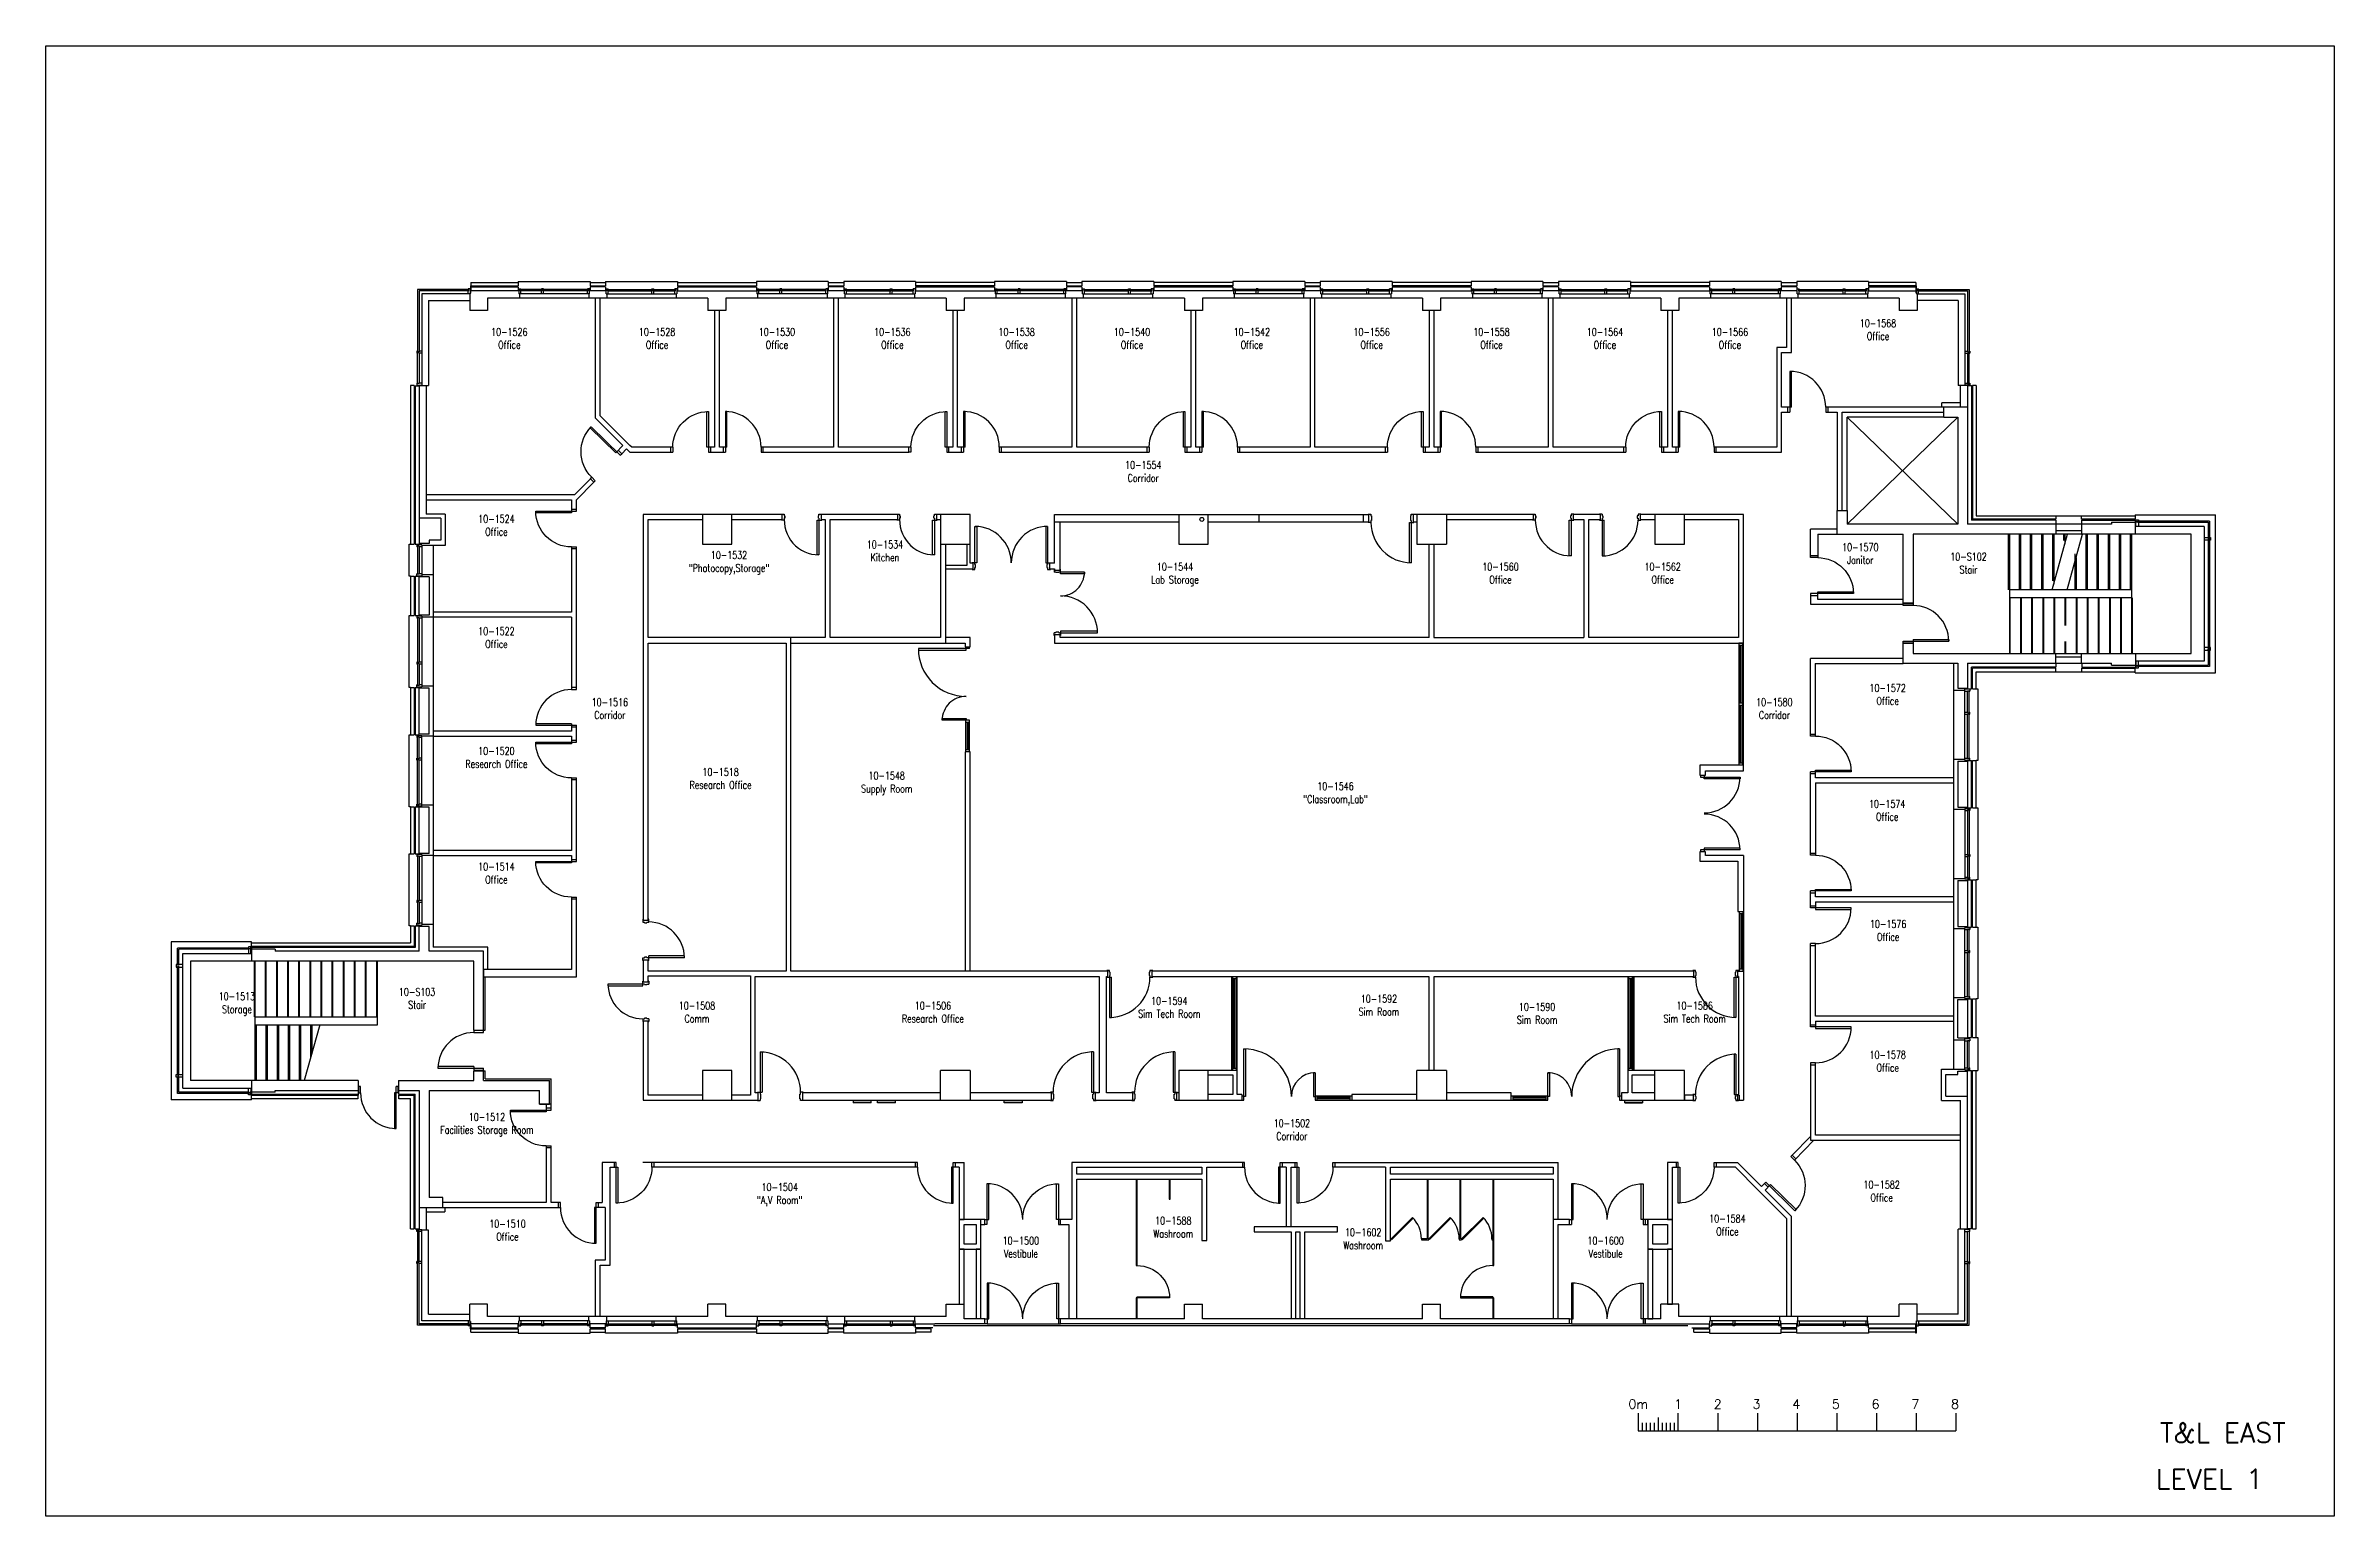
# Model space of a CAD drawing. Extents: x 11182 to 734459, y -1391328 to 152085.
# Drawn here: x 142803 to 200437, y -1105967 to -1068952 of the extents above; entities that cross this region are included whole.
import ezdxf
from ezdxf.enums import TextEntityAlignment as Align

# ---------------------------------------------------------------- set-up
doc = ezdxf.new("R2010")
doc.units = 0
doc.header["$LTSCALE"] = 500
doc.header["$MEASUREMENT"] = 0
doc.layers.get('0').update_dxf_attribs({"linetype": 'CONTINUOUS'})
doc.layers.add('0_Defpoints', color=106, linetype='CONTINUOUS', plot=False)
for name, color, linetype in [('0_room_data', 7, 'CONTINUOUS'), ('0_text', 7, 'CONTINUOUS'), ('1_Wall_Exist', 251, 'CONTINUOUS'), ('3_Text', 7, 'CONTINUOUS')]:
    doc.layers.add(name, color=color, linetype=linetype)
doc.styles.add('1_200', font='simplex.shx', dxfattribs={"width": 0.75, "height": 460})
doc.styles.get("Standard").update_dxf_attribs({"font": 'ROMANS', "height": 200})

msp = doc.modelspace()

# ---------------------------------------------------------------- texts
at = {"layer": '0_text'}
for s, p in [('0m', (182910, -1103146)), ('1', (183910, -1103146)), ('2', (184910, -1103146)), ('3', (185887, -1103146)), ('4', (186887, -1103146)), ('5', (187887, -1103146)), ('6', (188887, -1103146)), ('7', (189887, -1103146)), ('8', (190887, -1103146))]:
    msp.add_text(s, height=231, rotation=0, dxfattribs=at).set_placement(p, align=Align.MIDDLE_CENTER)
for s, p in [('T&L EAST', (196046, -1104116)), ('LEVEL 1', (195946, -1105282))]:
    msp.add_text(s, height=500, rotation=0, dxfattribs=at).set_placement(p)

# ---------------------------------------------------------------- blocks, each defined once
blk = doc.blocks.new('room_data')
at = {"layer": '3_Text', "style": '1_200', "width": 0.75}
for tag, p in [('ROOMNUM', (0, 0)), ('ROOMUSE', (0, -575))]:
    blk.add_attdef(tag, text='', height=345, dxfattribs=at).set_placement(p, align=Align.MIDDLE_CENTER)

# ---------------------------------------------------------------- linework, layer by layer
for p, q in [((182910, -1103371), (182910, -1103817)), ((183010, -1103618), (183010, -1103817)), ((183110, -1103618), (183110, -1103817)), ((183210, -1103618), (183210, -1103817)), ((183310, -1103618), (183310, -1103817)), ((183410, -1103485), (183410, -1103817)), ((183510, -1103618), (183510, -1103817)), ((183610, -1103618), (183610, -1103817)), ((183710, -1103618), (183710, -1103817)), ((183810, -1103618), (183810, -1103817)), ((183910, -1103371), (183910, -1103817)), ((184910, -1103371), (184910, -1103817)), ((185910, -1103371), (185910, -1103817)), ((186910, -1103371), (186910, -1103817)), ((187910, -1103371), (187910, -1103817)), ((188910, -1103371), (188910, -1103817)), ((189910, -1103371), (189910, -1103817)), ((190910, -1103371), (190910, -1103817)), ((182910, -1103817), (190910, -1103817))]:
    msp.add_line(p, q)
at = {"layer": '0_Defpoints'}
msp.add_lwpolyline([(142803, -1068952), (200437, -1068952), (200437, -1105967), (142803, -1105967)], close=True, dxfattribs=at)
at = {"layer": '1_Wall_Exist'}
for p, q in [((154700, -1074882), (154700, -1074997)), ((154700, -1074882), (156510, -1074882)), ((156510, -1074882), (156510, -1074997)), ((156900, -1074882), (156900, -1074997)), ((156900, -1074882), (158710, -1074882)), ((158710, -1074882), (158710, -1074997)), ((160700, -1074882), (160700, -1074997)), ((162510, -1074882), (160700, -1074882)), ((162510, -1074882), (162510, -1074997)), ((162900, -1074882), (162900, -1074997)), ((164710, -1074882), (162900, -1074882)), ((164710, -1074882), (164710, -1074997)), ((166700, -1074882), (166700, -1074997)), ((168510, -1074882), (166700, -1074882)), ((168510, -1074882), (168510, -1074997)), ((168900, -1074882), (168900, -1074997)), ((170710, -1074882), (168900, -1074882)), ((170710, -1074882), (170710, -1074997)), ((172700, -1074882), (172700, -1074997)), ((174510, -1074882), (172700, -1074882)), ((174510, -1074882), (174510, -1074997)), ((174900, -1074882), (174900, -1074997)), ((176710, -1074882), (174900, -1074882)), ((176710, -1074882), (176710, -1074997)), ((178700, -1074882), (178700, -1074997)), ((180510, -1074882), (178700, -1074882)), ((180510, -1074882), (180510, -1074997)), ((180900, -1074882), (180900, -1074997)), ((182710, -1074882), (180900, -1074882)), ((182710, -1074882), (182710, -1074997)), ((184700, -1074882), (184700, -1074997)), ((186510, -1074882), (184700, -1074882)), ((186510, -1074882), (186510, -1074997)), ((186900, -1074882), (186900, -1074997)), ((188710, -1074882), (186900, -1074882)), ((188710, -1074882), (188710, -1074997)), ((153459, -1075085), (152168, -1075085)), ((152168, -1075085), (152168, -1076654)), ((153459, -1075122), (152205, -1075122)), ((152205, -1075122), (152205, -1076654)), ((153495, -1075195), (152278, -1075195)), ((152278, -1075195), (152278, -1077493)), ((152446, -1075363), (153479, -1075363)), ((152446, -1075363), (152446, -1077503)), ((153495, -1075066), (153445, -1075066)), ((153445, -1075085), (153445, -1075066)), ((153445, -1075195), (153445, -1075122)), ((153459, -1075122), (153459, -1075085)), ((153479, -1075197), (153479, -1075613)), ((153484, -1075177), (153484, -1075178)), ((153498, -1075177), (153484, -1075177)), ((153484, -1075178), (153499, -1075178)), ((153495, -1075066), (153495, -1075195)), ((154715, -1075122), (153495, -1075122)), ((153503, -1074992), (153498, -1075177)), ((153499, -1075178), (153504, -1074993)), ((153508, -1074992), (153503, -1074992)), ((153504, -1074993), (153507, -1074993)), ((153507, -1074993), (153507, -1075001)), ((153507, -1075001), (153508, -1075001)), ((153508, -1075001), (153508, -1074992)), ((153510, -1074907), (154700, -1074907)), ((153510, -1074907), (153510, -1074997)), ((153510, -1074997), (154700, -1074997)), ((153510, -1075022), (154700, -1075022)), ((153510, -1075022), (153510, -1075122)), ((153931, -1075303), (153931, -1075613)), ((159479, -1075303), (153931, -1075303)), ((154700, -1075022), (154700, -1075122)), ((154715, -1075066), (154715, -1075195)), ((154715, -1075066), (154765, -1075066)), ((156495, -1075195), (154715, -1075195)), ((154731, -1075195), (154731, -1075303)), ((155304, -1075085), (154752, -1075085)), ((154752, -1075122), (154752, -1075085)), ((155304, -1075122), (154752, -1075122)), ((154765, -1075085), (154765, -1075066)), ((154765, -1075195), (154765, -1075122)), ((155340, -1075066), (155290, -1075066)), ((155290, -1075085), (155290, -1075066)), ((155290, -1075195), (155290, -1075122)), ((155304, -1075122), (155304, -1075085)), ((156459, -1075085), (155329, -1075085)), ((155329, -1075122), (155329, -1075085)), ((156459, -1075122), (155329, -1075122)), ((155340, -1075085), (155340, -1075066)), ((155340, -1075195), (155340, -1075122)), ((156495, -1075066), (156445, -1075066)), ((156445, -1075085), (156445, -1075066)), ((156445, -1075195), (156445, -1075122)), ((156459, -1075122), (156459, -1075085)), ((156479, -1075195), (156479, -1075303)), ((156495, -1075195), (156495, -1075066)), ((156915, -1075122), (156495, -1075122)), ((156510, -1074907), (156900, -1074907)), ((156510, -1074997), (156900, -1074997)), ((156900, -1075022), (156510, -1075022)), ((156510, -1075022), (156510, -1075122)), ((156643, -1075303), (156643, -1078316)), ((156768, -1078264), (156768, -1075303)), ((156900, -1075022), (156900, -1075122)), ((156915, -1075066), (156965, -1075066)), ((156915, -1075195), (156915, -1075066)), ((156915, -1075195), (158695, -1075195)), ((156931, -1075195), (156931, -1075303)), ((156952, -1075085), (158082, -1075085)), ((156952, -1075122), (156952, -1075085)), ((156952, -1075122), (158082, -1075122)), ((156965, -1075085), (156965, -1075066)), ((156965, -1075195), (156965, -1075122)), ((158070, -1075066), (158120, -1075066)), ((158070, -1075085), (158070, -1075066)), ((158070, -1075195), (158070, -1075122)), ((158082, -1075122), (158082, -1075085)), ((158107, -1075085), (158659, -1075085)), ((158107, -1075122), (158107, -1075085)), ((158107, -1075122), (158659, -1075122)), ((158120, -1075085), (158120, -1075066)), ((158120, -1075195), (158120, -1075122)), ((158695, -1075066), (158645, -1075066)), ((158645, -1075085), (158645, -1075066)), ((158645, -1075195), (158645, -1075122)), ((158659, -1075122), (158659, -1075085)), ((158679, -1075195), (158679, -1075303)), ((158695, -1075066), (158695, -1075195)), ((158695, -1075122), (160700, -1075122)), ((158710, -1074907), (160700, -1074907)), ((158710, -1074997), (160700, -1074997)), ((158710, -1075022), (160700, -1075022)), ((158710, -1075022), (158710, -1075122)), ((159479, -1075303), (159479, -1075613)), ((159931, -1075303), (159931, -1075613)), ((165479, -1075303), (159931, -1075303)), ((160700, -1075022), (160700, -1075122)), ((160715, -1075066), (160715, -1075195)), ((160715, -1075066), (160765, -1075066)), ((162495, -1075195), (160715, -1075195)), ((160731, -1075195), (160731, -1075303)), ((161304, -1075085), (160752, -1075085)), ((160752, -1075122), (160752, -1075085)), ((161304, -1075122), (160752, -1075122)), ((160765, -1075085), (160765, -1075066)), ((160765, -1075195), (160765, -1075122)), ((161340, -1075066), (161290, -1075066)), ((161290, -1075085), (161290, -1075066)), ((161290, -1075195), (161290, -1075122)), ((161304, -1075122), (161304, -1075085)), ((162459, -1075085), (161329, -1075085)), ((161329, -1075122), (161329, -1075085)), ((162459, -1075122), (161329, -1075122)), ((161340, -1075085), (161340, -1075066)), ((161340, -1075195), (161340, -1075122)), ((162495, -1075066), (162445, -1075066)), ((162445, -1075085), (162445, -1075066)), ((162445, -1075195), (162445, -1075122)), ((162459, -1075122), (162459, -1075085)), ((162479, -1075195), (162479, -1075303)), ((162495, -1075195), (162495, -1075066)), ((162915, -1075122), (162495, -1075122)), ((162510, -1074907), (162900, -1074907)), ((162510, -1074997), (162900, -1074997)), ((162900, -1075022), (162510, -1075022)), ((162510, -1075022), (162510, -1075122)), ((162643, -1075303), (162643, -1079059)), ((162768, -1079059), (162768, -1075303)), ((162900, -1075022), (162900, -1075122)), ((162915, -1075066), (162965, -1075066)), ((162915, -1075195), (162915, -1075066)), ((162915, -1075195), (164695, -1075195)), ((162931, -1075195), (162931, -1075303)), ((162952, -1075085), (164082, -1075085)), ((162952, -1075122), (162952, -1075085)), ((162952, -1075122), (164082, -1075122)), ((162965, -1075085), (162965, -1075066)), ((162965, -1075195), (162965, -1075122)), ((164070, -1075066), (164120, -1075066)), ((164070, -1075085), (164070, -1075066)), ((164070, -1075195), (164070, -1075122)), ((164082, -1075122), (164082, -1075085)), ((164107, -1075085), (164659, -1075085)), ((164107, -1075122), (164107, -1075085)), ((164107, -1075122), (164659, -1075122)), ((164120, -1075085), (164120, -1075066)), ((164120, -1075195), (164120, -1075122)), ((164695, -1075066), (164645, -1075066)), ((164645, -1075085), (164645, -1075066)), ((164645, -1075195), (164645, -1075122)), ((164659, -1075122), (164659, -1075085)), ((164679, -1075195), (164679, -1075303)), ((164695, -1075066), (164695, -1075195)), ((164695, -1075122), (166715, -1075122)), ((166700, -1074907), (164710, -1074907)), ((166700, -1074997), (164710, -1074997)), ((164710, -1075022), (166700, -1075022)), ((164710, -1075022), (164710, -1075122)), ((165479, -1075303), (165479, -1075613)), ((165931, -1075303), (165931, -1075613)), ((171479, -1075303), (165931, -1075303)), ((166700, -1075022), (166700, -1075122)), ((166715, -1075066), (166715, -1075195)), ((166715, -1075066), (166765, -1075066)), ((168495, -1075195), (166715, -1075195)), ((166731, -1075195), (166731, -1075303)), ((167304, -1075085), (166752, -1075085)), ((166752, -1075122), (166752, -1075085)), ((167304, -1075122), (166752, -1075122)), ((166765, -1075085), (166765, -1075066)), ((166765, -1075195), (166765, -1075122)), ((167340, -1075066), (167290, -1075066)), ((167290, -1075085), (167290, -1075066)), ((167290, -1075195), (167290, -1075122)), ((167304, -1075122), (167304, -1075085)), ((168459, -1075085), (167329, -1075085)), ((167329, -1075122), (167329, -1075085)), ((168459, -1075122), (167329, -1075122)), ((167340, -1075085), (167340, -1075066)), ((167340, -1075195), (167340, -1075122)), ((168495, -1075066), (168445, -1075066)), ((168445, -1075085), (168445, -1075066)), ((168445, -1075195), (168445, -1075122)), ((168459, -1075122), (168459, -1075085)), ((168479, -1075195), (168479, -1075303)), ((168495, -1075195), (168495, -1075066)), ((168915, -1075122), (168495, -1075122)), ((168510, -1074907), (168900, -1074907)), ((168510, -1074997), (168900, -1074997)), ((168900, -1075022), (168510, -1075022)), ((168510, -1075022), (168510, -1075122)), ((168643, -1075303), (168643, -1079058)), ((168768, -1079058), (168768, -1075303)), ((168900, -1075022), (168900, -1075122)), ((168915, -1075066), (168965, -1075066)), ((168915, -1075195), (168915, -1075066)), ((168915, -1075195), (170695, -1075195)), ((168931, -1075195), (168931, -1075303)), ((168952, -1075085), (170082, -1075085)), ((168952, -1075122), (168952, -1075085)), ((168952, -1075122), (170082, -1075122)), ((168965, -1075085), (168965, -1075066)), ((168965, -1075195), (168965, -1075122)), ((170070, -1075066), (170120, -1075066)), ((170070, -1075085), (170070, -1075066)), ((170070, -1075195), (170070, -1075122)), ((170082, -1075122), (170082, -1075085)), ((170107, -1075085), (170659, -1075085)), ((170107, -1075122), (170107, -1075085)), ((170107, -1075122), (170659, -1075122)), ((170120, -1075085), (170120, -1075066)), ((170120, -1075195), (170120, -1075122)), ((170695, -1075066), (170645, -1075066)), ((170645, -1075085), (170645, -1075066)), ((170645, -1075195), (170645, -1075122)), ((170659, -1075122), (170659, -1075085)), ((170679, -1075195), (170679, -1075303)), ((170695, -1075066), (170695, -1075195)), ((172715, -1075122), (170695, -1075122)), ((172700, -1074907), (170710, -1074907)), ((172700, -1074997), (170710, -1074997)), ((170710, -1075022), (172700, -1075022)), ((170710, -1075022), (170710, -1075122)), ((171479, -1075303), (171479, -1075613)), ((171931, -1075303), (171931, -1075613)), ((177479, -1075303), (171931, -1075303)), ((172700, -1075022), (172700, -1075122)), ((172715, -1075066), (172715, -1075195)), ((172715, -1075066), (172765, -1075066)), ((174495, -1075195), (172715, -1075195)), ((172731, -1075195), (172731, -1075303)), ((173304, -1075085), (172752, -1075085)), ((172752, -1075122), (172752, -1075085)), ((173304, -1075122), (172752, -1075122)), ((172765, -1075085), (172765, -1075066)), ((172765, -1075195), (172765, -1075122)), ((173340, -1075066), (173290, -1075066)), ((173290, -1075085), (173290, -1075066)), ((173290, -1075195), (173290, -1075122)), ((173304, -1075122), (173304, -1075085)), ((174459, -1075085), (173329, -1075085)), ((173329, -1075122), (173329, -1075085)), ((174459, -1075122), (173329, -1075122)), ((173340, -1075085), (173340, -1075066)), ((173340, -1075195), (173340, -1075122)), ((174495, -1075066), (174445, -1075066)), ((174445, -1075085), (174445, -1075066)), ((174445, -1075195), (174445, -1075122)), ((174459, -1075122), (174459, -1075085)), ((174479, -1075195), (174479, -1075303)), ((174495, -1075195), (174495, -1075066)), ((174915, -1075122), (174495, -1075122)), ((174510, -1074907), (174900, -1074907)), ((174510, -1074997), (174900, -1074997)), ((174900, -1075022), (174510, -1075022)), ((174510, -1075022), (174510, -1075122)), ((174643, -1075303), (174643, -1079057)), ((174768, -1079057), (174768, -1075303)), ((174900, -1075022), (174900, -1075122)), ((174915, -1075066), (174965, -1075066)), ((174915, -1075195), (174915, -1075066)), ((174915, -1075195), (176695, -1075195)), ((174931, -1075195), (174931, -1075303)), ((174952, -1075085), (176082, -1075085)), ((174952, -1075122), (174952, -1075085)), ((174952, -1075122), (176082, -1075122)), ((174965, -1075085), (174965, -1075066)), ((174965, -1075195), (174965, -1075122)), ((176070, -1075066), (176120, -1075066)), ((176070, -1075085), (176070, -1075066)), ((176070, -1075195), (176070, -1075122)), ((176082, -1075122), (176082, -1075085)), ((176107, -1075085), (176659, -1075085)), ((176107, -1075122), (176107, -1075085)), ((176107, -1075122), (176659, -1075122)), ((176120, -1075085), (176120, -1075066)), ((176120, -1075195), (176120, -1075122)), ((176695, -1075066), (176645, -1075066)), ((176645, -1075085), (176645, -1075066)), ((176645, -1075195), (176645, -1075122)), ((176659, -1075122), (176659, -1075085)), ((176679, -1075195), (176679, -1075303)), ((176695, -1075066), (176695, -1075195)), ((176695, -1075122), (178715, -1075122)), ((178700, -1074907), (176710, -1074907)), ((178700, -1074997), (176710, -1074997)), ((176710, -1075022), (178700, -1075022)), ((176710, -1075022), (176710, -1075122)), ((177479, -1075303), (177479, -1075613)), ((177931, -1075303), (177931, -1075613)), ((183479, -1075303), (177931, -1075303)), ((178700, -1075022), (178700, -1075122)), ((178715, -1075066), (178715, -1075195)), ((178715, -1075066), (178765, -1075066)), ((180495, -1075195), (178715, -1075195)), ((178731, -1075195), (178731, -1075303)), ((179304, -1075085), (178752, -1075085)), ((178752, -1075122), (178752, -1075085)), ((179304, -1075122), (178752, -1075122)), ((178765, -1075085), (178765, -1075066)), ((178765, -1075195), (178765, -1075122)), ((179340, -1075066), (179290, -1075066)), ((179290, -1075085), (179290, -1075066)), ((179290, -1075195), (179290, -1075122)), ((179304, -1075122), (179304, -1075085)), ((180459, -1075085), (179329, -1075085)), ((179329, -1075122), (179329, -1075085)), ((180459, -1075122), (179329, -1075122)), ((179340, -1075085), (179340, -1075066)), ((179340, -1075195), (179340, -1075122)), ((180495, -1075066), (180445, -1075066)), ((180445, -1075085), (180445, -1075066)), ((180445, -1075195), (180445, -1075122)), ((180459, -1075122), (180459, -1075085)), ((180479, -1075195), (180479, -1075303)), ((180495, -1075195), (180495, -1075066)), ((180915, -1075122), (180495, -1075122)), ((180510, -1074907), (180900, -1074907)), ((180510, -1074997), (180900, -1074997)), ((180900, -1075022), (180510, -1075022)), ((180510, -1075022), (180510, -1075122)), ((180643, -1075303), (180643, -1079056)), ((180768, -1079056), (180768, -1075303)), ((180900, -1075022), (180900, -1075122)), ((180915, -1075066), (180965, -1075066)), ((180915, -1075195), (180915, -1075066)), ((180915, -1075195), (182695, -1075195)), ((180931, -1075195), (180931, -1075303)), ((180952, -1075085), (182082, -1075085)), ((180952, -1075122), (180952, -1075085)), ((180952, -1075122), (182082, -1075122)), ((180965, -1075085), (180965, -1075066)), ((180965, -1075195), (180965, -1075122)), ((182070, -1075066), (182120, -1075066)), ((182070, -1075085), (182070, -1075066)), ((182070, -1075195), (182070, -1075122)), ((182082, -1075122), (182082, -1075085)), ((182107, -1075085), (182659, -1075085)), ((182107, -1075122), (182107, -1075085)), ((182107, -1075122), (182659, -1075122)), ((182120, -1075085), (182120, -1075066)), ((182120, -1075195), (182120, -1075122)), ((182695, -1075066), (182645, -1075066)), ((182645, -1075085), (182645, -1075066)), ((182645, -1075195), (182645, -1075122)), ((182659, -1075122), (182659, -1075085)), ((182679, -1075195), (182679, -1075303)), ((182695, -1075066), (182695, -1075195)), ((182695, -1075122), (184715, -1075122)), ((184700, -1074907), (182710, -1074907)), ((184700, -1074997), (182710, -1074997)), ((184700, -1075022), (182710, -1075022)), ((182710, -1075022), (182710, -1075122)), ((183479, -1075303), (183479, -1075613)), ((183931, -1075303), (183931, -1075613)), ((189479, -1075303), (183931, -1075303)), ((184700, -1075022), (184700, -1075122)), ((184715, -1075066), (184715, -1075195)), ((184715, -1075066), (184765, -1075066)), ((186495, -1075195), (184715, -1075195)), ((184731, -1075195), (184731, -1075303)), ((185304, -1075085), (184752, -1075085)), ((184752, -1075122), (184752, -1075085)), ((185304, -1075122), (184752, -1075122)), ((184765, -1075085), (184765, -1075066)), ((184765, -1075195), (184765, -1075122)), ((185340, -1075066), (185290, -1075066)), ((185290, -1075085), (185290, -1075066)), ((185290, -1075195), (185290, -1075122)), ((185304, -1075122), (185304, -1075085)), ((186459, -1075085), (185329, -1075085)), ((185329, -1075122), (185329, -1075085)), ((186459, -1075122), (185329, -1075122)), ((185340, -1075085), (185340, -1075066)), ((185340, -1075195), (185340, -1075122)), ((186495, -1075066), (186445, -1075066)), ((186445, -1075085), (186445, -1075066)), ((186445, -1075195), (186445, -1075122)), ((186459, -1075122), (186459, -1075085)), ((186479, -1075195), (186479, -1075303)), ((186495, -1075195), (186495, -1075066)), ((186915, -1075122), (186495, -1075122)), ((186510, -1074907), (186900, -1074907)), ((186510, -1074997), (186900, -1074997)), ((186900, -1075022), (186510, -1075022)), ((186510, -1075022), (186510, -1075122)), ((186643, -1075303), (186643, -1076547)), ((186768, -1076672), (186768, -1075303)), ((186900, -1075022), (186900, -1075122)), ((186915, -1075066), (186965, -1075066)), ((186915, -1075195), (186915, -1075066)), ((186915, -1075195), (188695, -1075195)), ((186931, -1075195), (186931, -1075303)), ((186952, -1075085), (188082, -1075085)), ((186952, -1075122), (186952, -1075085)), ((186952, -1075122), (188082, -1075122)), ((186965, -1075085), (186965, -1075066)), ((186965, -1075195), (186965, -1075122)), ((188070, -1075066), (188120, -1075066)), ((188070, -1075085), (188070, -1075066)), ((188070, -1075195), (188070, -1075122)), ((188082, -1075122), (188082, -1075085)), ((188107, -1075085), (188659, -1075085)), ((188107, -1075122), (188107, -1075085)), ((188107, -1075122), (188659, -1075122)), ((188120, -1075085), (188120, -1075066)), ((188120, -1075195), (188120, -1075122)), ((188695, -1075066), (188645, -1075066)), ((188645, -1075085), (188645, -1075066)), ((188645, -1075195), (188645, -1075122)), ((188659, -1075122), (188659, -1075085)), ((188679, -1075195), (188679, -1075303)), ((188695, -1075066), (188695, -1075195)), ((188695, -1075122), (189915, -1075122)), ((189900, -1074907), (188710, -1074907)), ((189900, -1074997), (188710, -1074997)), ((188710, -1075022), (189900, -1075022)), ((188710, -1075022), (188710, -1075122)), ((189479, -1075303), (189479, -1075613)), ((189900, -1074907), (189900, -1074997)), ((189900, -1075022), (189900, -1075122)), ((189902, -1075001), (189902, -1074992)), ((189902, -1074992), (189908, -1074992)), ((189903, -1075001), (189902, -1075001)), ((189907, -1074993), (189903, -1074993)), ((189903, -1074993), (189903, -1075001)), ((189912, -1075178), (189907, -1074993)), ((189908, -1074992), (189913, -1075177)), ((189927, -1075178), (189912, -1075178)), ((189913, -1075177), (189927, -1075177)), ((189915, -1075066), (189965, -1075066)), ((189915, -1075066), (189915, -1075195)), ((189915, -1075195), (191132, -1075195)), ((189927, -1075177), (189927, -1075178)), ((189931, -1075197), (189931, -1075613)), ((190964, -1075363), (189931, -1075363)), ((189952, -1075085), (191242, -1075085)), ((189952, -1075122), (189952, -1075085)), ((189952, -1075122), (191205, -1075122)), ((189965, -1075085), (189965, -1075066)), ((189965, -1075195), (189965, -1075122)), ((190964, -1075363), (190964, -1077503)), ((191132, -1075195), (191132, -1077493)), ((191205, -1075122), (191205, -1076654)), ((191242, -1075085), (191242, -1076654)), ((153931, -1075613), (153479, -1075613)), ((159931, -1075613), (159479, -1075613)), ((159643, -1075613), (159643, -1079059)), ((159768, -1079059), (159768, -1075613)), ((165931, -1075613), (165479, -1075613)), ((165643, -1075613), (165643, -1079058)), ((165768, -1079058), (165768, -1075613)), ((171931, -1075613), (171479, -1075613)), ((171643, -1075613), (171643, -1079058)), ((171768, -1079058), (171768, -1075613)), ((177931, -1075613), (177479, -1075613)), ((177643, -1075613), (177643, -1079057)), ((177768, -1079057), (177768, -1075613)), ((183931, -1075613), (183479, -1075613)), ((183643, -1075613), (183643, -1079056)), ((183768, -1079056), (183768, -1075613)), ((189931, -1075613), (189479, -1075613)), ((186643, -1076547), (186396, -1076547)), ((186396, -1076547), (186396, -1079055)), ((152149, -1076643), (152149, -1076693)), ((152168, -1076643), (152149, -1076643)), ((152168, -1076693), (152149, -1076693)), ((152205, -1076654), (152168, -1076654)), ((152168, -1077454), (152168, -1076679)), ((152205, -1076679), (152168, -1076679)), ((152278, -1076643), (152205, -1076643)), ((152205, -1076679), (152205, -1077454)), ((152278, -1076693), (152205, -1076693)), ((186521, -1076672), (186768, -1076672)), ((186521, -1078047), (186521, -1076672)), ((186770, -1077147), (186730, -1077147)), ((186730, -1077147), (186730, -1078172)), ((186770, -1078047), (186770, -1077147)), ((191132, -1076643), (191205, -1076643)), ((191132, -1076693), (191205, -1076693)), ((191205, -1076654), (191242, -1076654)), ((191205, -1076679), (191205, -1077454)), ((191205, -1076679), (191242, -1076679)), ((191242, -1076643), (191261, -1076643)), ((191242, -1077454), (191242, -1076679)), ((191242, -1076693), (191261, -1076693)), ((191261, -1076643), (191261, -1076693)), ((151990, -1077507), (151990, -1081497)), ((152080, -1077507), (151990, -1077507)), ((152080, -1077507), (152080, -1081497)), ((152105, -1077507), (152105, -1081497)), ((152105, -1077508), (152205, -1077508)), ((152149, -1077443), (152149, -1077493)), ((152168, -1077443), (152149, -1077443)), ((152149, -1077493), (152278, -1077493)), ((152205, -1077454), (152168, -1077454)), ((152278, -1077443), (152205, -1077443)), ((152205, -1077502), (152205, -1081482)), ((152205, -1077503), (152446, -1077503)), ((152386, -1077502), (152386, -1080739)), ((191205, -1077503), (190964, -1077503)), ((191024, -1078047), (191024, -1077503)), ((191132, -1077443), (191205, -1077443)), ((191261, -1077493), (191132, -1077493)), ((191205, -1077454), (191242, -1077454)), ((191205, -1077502), (191205, -1080997)), ((191305, -1077508), (191205, -1077508)), ((191242, -1077443), (191261, -1077443)), ((191261, -1077443), (191261, -1077493)), ((191305, -1077507), (191305, -1080897)), ((191420, -1077507), (191330, -1077507)), ((191330, -1077507), (191330, -1080872)), ((191420, -1077507), (191420, -1080782)), ((156643, -1078316), (157340, -1079012)), ((157516, -1079012), (156768, -1078264)), ((159453, -1079059), (159453, -1078159)), ((159453, -1078159), (159493, -1078159)), ((159493, -1078159), (159493, -1079184)), ((159958, -1078159), (159918, -1078159)), ((159918, -1078159), (159918, -1079184)), ((159958, -1079059), (159958, -1078159)), ((165453, -1079059), (165453, -1078159)), ((165453, -1078159), (165493, -1078159)), ((165493, -1078159), (165493, -1079184)), ((165958, -1078158), (165918, -1078158)), ((165918, -1078158), (165918, -1079183)), ((165958, -1079058), (165958, -1078158)), ((171453, -1079058), (171453, -1078158)), ((171453, -1078158), (171493, -1078158)), ((171493, -1078158), (171493, -1079183)), ((171958, -1078158), (171918, -1078158)), ((171918, -1078158), (171918, -1079183)), ((171958, -1079058), (171958, -1078158)), ((177453, -1079057), (177453, -1078157)), ((177453, -1078157), (177493, -1078157)), ((177493, -1078157), (177493, -1079182)), ((177958, -1078157), (177918, -1078157)), ((177918, -1078157), (177918, -1079182)), ((177958, -1079057), (177958, -1078157)), ((183453, -1079056), (183453, -1078156)), ((183453, -1078156), (183493, -1078156)), ((183493, -1078156), (183493, -1079181)), ((183958, -1078156), (183918, -1078156)), ((183918, -1078156), (183918, -1079181)), ((183958, -1079056), (183958, -1078156)), ((186770, -1078047), (186521, -1078047)), ((186521, -1078172), (186730, -1078172)), ((186521, -1079180), (186521, -1078172)), ((186680, -1078172), (186680, -1078047)), ((191205, -1078047), (187630, -1078047)), ((187630, -1078047), (187630, -1078172)), ((187630, -1078172), (187920, -1078172)), ((187680, -1078047), (187680, -1078172)), ((187920, -1078172), (187920, -1080647)), ((188045, -1078172), (190605, -1078172)), ((188045, -1080647), (188045, -1078172)), ((190955, -1080997), (188171, -1078297)), ((188171, -1080997), (190955, -1078297)), ((188171, -1080647), (188171, -1078297)), ((190605, -1078297), (188171, -1078297)), ((191024, -1077939), (190558, -1077939)), ((190558, -1078047), (190558, -1077939)), ((190605, -1078297), (190605, -1078047)), ((190605, -1078297), (190955, -1078297)), ((190955, -1078297), (190955, -1080997)), ((156513, -1078569), (156541, -1078541)), ((157156, -1079199), (156513, -1078569)), ((156541, -1078541), (157273, -1079258)), ((190955, -1078797), (190955, -1080997)), ((157340, -1079012), (157156, -1079199)), ((157219, -1079135), (157308, -1079223)), ((157308, -1079223), (157219, -1079135)), ((157273, -1079258), (157308, -1079223)), ((157308, -1079223), (157428, -1079101)), ((157428, -1079101), (157512, -1079185)), ((157512, -1079185), (158593, -1079185)), ((157564, -1079060), (157516, -1079012)), ((158593, -1079060), (157564, -1079060)), ((158543, -1079185), (158543, -1079060)), ((158593, -1079060), (158593, -1079185)), ((159493, -1079059), (159453, -1079059)), ((159643, -1079059), (159493, -1079059)), ((159493, -1079184), (159918, -1079184)), ((159543, -1079059), (159543, -1079184)), ((159958, -1079059), (159768, -1079059)), ((159868, -1079184), (159868, -1079059)), ((162643, -1079059), (160818, -1079059)), ((160818, -1079059), (160818, -1079184)), ((160818, -1079184), (164543, -1079184)), ((160868, -1079184), (160868, -1079059)), ((164593, -1079059), (162768, -1079059)), ((164543, -1079184), (164543, -1079059)), ((164593, -1079184), (164543, -1079184)), ((164593, -1079059), (164593, -1079184)), ((165493, -1079059), (165453, -1079059)), ((165643, -1079058), (165493, -1079059)), ((165493, -1079184), (165768, -1079183)), ((165543, -1079184), (165543, -1079059)), ((165958, -1079058), (165768, -1079058)), ((165768, -1079183), (165918, -1079183)), ((165868, -1079183), (165868, -1079058)), ((168643, -1079058), (166818, -1079058)), ((166818, -1079058), (166818, -1079183)), ((166818, -1079183), (170593, -1079183)), ((166868, -1079058), (166868, -1079183)), ((170593, -1079058), (168768, -1079058)), ((170543, -1079183), (170543, -1079058)), ((170593, -1079058), (170593, -1079183)), ((171643, -1079058), (171453, -1079058)), ((171493, -1079183), (171918, -1079183)), ((171543, -1079058), (171543, -1079183)), ((171958, -1079058), (171768, -1079058)), ((171868, -1079183), (171868, -1079058)), ((174643, -1079057), (172818, -1079057)), ((172818, -1079057), (172818, -1079182)), ((172818, -1079182), (176593, -1079182)), ((172868, -1079057), (172868, -1079182)), ((176593, -1079057), (174768, -1079057)), ((176543, -1079182), (176543, -1079057)), ((176593, -1079057), (176593, -1079182)), ((177643, -1079057), (177453, -1079057)), ((177493, -1079182), (177918, -1079182)), ((177543, -1079057), (177543, -1079182)), ((177958, -1079057), (177768, -1079057)), ((177868, -1079182), (177868, -1079057)), ((180643, -1079056), (178818, -1079056)), ((178818, -1079056), (178818, -1079181)), ((178818, -1079181), (182593, -1079181)), ((178868, -1079056), (178868, -1079181)), ((182593, -1079056), (180768, -1079056)), ((182543, -1079181), (182543, -1079056)), ((182593, -1079056), (182593, -1079181)), ((183643, -1079056), (183453, -1079056)), ((183493, -1079181), (183918, -1079181)), ((183543, -1079056), (183543, -1079181)), ((183958, -1079056), (183768, -1079056)), ((183868, -1079181), (183868, -1079056)), ((186396, -1079055), (184818, -1079055)), ((184818, -1079055), (184818, -1079180)), ((184818, -1079180), (186521, -1079180)), ((184868, -1079180), (184868, -1079055)), ((156518, -1079849), (156115, -1080260)), ((156168, -1080385), (156608, -1079936)), ((156518, -1079849), (156554, -1079813)), ((156608, -1079936), (156518, -1079849)), ((156608, -1079936), (156518, -1079849)), ((156554, -1079813), (156643, -1079901)), ((156643, -1079901), (156608, -1079936)), ((152386, -1080260), (152386, -1080385)), ((156115, -1080260), (152386, -1080260)), ((152386, -1080385), (156043, -1080385)), ((156043, -1080385), (156043, -1080708)), ((156043, -1080618), (156168, -1080618)), ((156168, -1080668), (156168, -1080385)), ((187920, -1080647), (188171, -1080647)), ((187921, -1081243), (187921, -1080647)), ((187921, -1081247), (187921, -1080647)), ((188171, -1080647), (188171, -1080997)), ((152755, -1080847), (152205, -1080847)), ((152863, -1080739), (152386, -1080739)), ((152755, -1080847), (152755, -1081397)), ((152863, -1080739), (152863, -1081532)), ((155143, -1080708), (155143, -1080668)), ((155143, -1080668), (156168, -1080668)), ((156043, -1080708), (155143, -1080708)), ((161353, -1080754), (157850, -1080754)), ((157850, -1080754), (157850, -1090960)), ((157975, -1083844), (157975, -1080877)), ((157975, -1080877), (159339, -1080877)), ((159339, -1080754), (159339, -1080754)), ((159339, -1080754), (159339, -1081497)), ((160082, -1080754), (160082, -1080754)), ((160082, -1081497), (160082, -1080754)), ((160082, -1080877), (161353, -1080877)), ((161334, -1080754), (161334, -1080741)), ((161334, -1080741), (161402, -1080741)), ((161334, -1080877), (161334, -1080892)), ((161402, -1080892), (161334, -1080892)), ((161353, -1080877), (161353, -1080754)), ((161402, -1080741), (161402, -1080786)), ((161402, -1080786), (161418, -1080786)), ((161402, -1080845), (161402, -1080892)), ((161418, -1080845), (161402, -1080845)), ((161418, -1080786), (161418, -1080845)), ((162232, -1081766), (162232, -1080892)), ((162232, -1080892), (162346, -1080892)), ((162261, -1080845), (162261, -1080786)), ((162276, -1080786), (162261, -1080786)), ((162276, -1080845), (162261, -1080845)), ((162276, -1080786), (162276, -1080741)), ((162276, -1080741), (162346, -1080741)), ((162276, -1080845), (162276, -1081766)), ((164259, -1080754), (162327, -1080754)), ((162327, -1080754), (162327, -1080877)), ((162327, -1080877), (162431, -1080877)), ((162346, -1080754), (162346, -1080741)), ((162346, -1080877), (162346, -1080892)), ((162431, -1080877), (162431, -1083844)), ((162556, -1083846), (162556, -1080877)), ((162556, -1080877), (164259, -1080877)), ((164240, -1080754), (164240, -1080741)), ((164240, -1080741), (164307, -1080741)), ((164240, -1080877), (164240, -1080892)), ((164307, -1080892), (164240, -1080892)), ((164259, -1080877), (164259, -1080754)), ((164307, -1080741), (164307, -1080786)), ((164307, -1080786), (164324, -1080786)), ((164307, -1080845), (164307, -1080892)), ((164324, -1080845), (164307, -1080845)), ((164324, -1080786), (164324, -1080845)), ((165138, -1081766), (165138, -1080892)), ((165138, -1080892), (165252, -1080892)), ((165167, -1080845), (165167, -1080786)), ((165182, -1080786), (165167, -1080786)), ((165182, -1080845), (165167, -1080845)), ((165182, -1080786), (165182, -1080741)), ((165182, -1080741), (165252, -1080741)), ((165182, -1080845), (165182, -1081766)), ((165233, -1080754), (165233, -1080877)), ((166082, -1080754), (165233, -1080754)), ((165233, -1080877), (165337, -1080877)), ((165252, -1080754), (165252, -1080741)), ((165252, -1080877), (165252, -1080892)), ((165337, -1080754), (165337, -1083846)), ((166082, -1081978), (166082, -1080754)), ((166205, -1081050), (166250, -1081050)), ((166205, -1082012), (166205, -1081050)), ((166250, -1081050), (166250, -1081965)), ((168035, -1081050), (167991, -1081050)), ((167991, -1081050), (167991, -1081965)), ((168035, -1081050), (168035, -1082012)), ((168209, -1081978), (168209, -1080754)), ((168209, -1080754), (176128, -1080754)), ((168209, -1080938), (171335, -1080938)), ((168348, -1082150), (168348, -1080938)), ((171335, -1080754), (171335, -1081497)), ((172080, -1081497), (172080, -1080754)), ((172080, -1080754), (172080, -1080754)), ((172080, -1080938), (176128, -1080938)), ((173353, -1080754), (173353, -1080938)), ((175992, -1080938), (175992, -1080754)), ((176109, -1080754), (176109, -1080741)), ((176109, -1080741), (176177, -1080741)), ((176109, -1080951), (176109, -1080938)), ((176177, -1080951), (176109, -1080951)), ((176128, -1080938), (176128, -1080754)), ((176177, -1080741), (176177, -1080786)), ((176177, -1080786), (176193, -1080786)), ((176193, -1080904), (176177, -1080904)), ((176177, -1080904), (176177, -1080951)), ((176193, -1080786), (176193, -1080904)), ((177149, -1081965), (177149, -1080951)), ((177149, -1080951), (177261, -1080951)), ((177176, -1080786), (177176, -1080904)), ((177176, -1080786), (177193, -1080786)), ((177193, -1080904), (177176, -1080904)), ((177193, -1080786), (177193, -1080741)), ((177193, -1080741), (177261, -1080741)), ((177193, -1080904), (177193, -1081965)), ((177242, -1080754), (177242, -1080938)), ((180268, -1080754), (177242, -1080754)), ((177242, -1080938), (177341, -1080938)), ((177261, -1080741), (177261, -1080754)), ((177261, -1080938), (177261, -1080951)), ((177331, -1080754), (177331, -1081497)), ((177341, -1080938), (177341, -1080754)), ((178076, -1080754), (178076, -1081497)), ((178076, -1080754), (178076, -1080754)), ((178076, -1080877), (180268, -1080877)), ((180249, -1080741), (180317, -1080741)), ((180249, -1080754), (180249, -1080741)), ((180249, -1080892), (180249, -1080877)), ((180317, -1080892), (180249, -1080892)), ((180268, -1080877), (180268, -1080754)), ((180317, -1080741), (180317, -1080786)), ((180317, -1080786), (180334, -1080786)), ((180334, -1080845), (180317, -1080845)), ((180317, -1080845), (180317, -1080892)), ((180334, -1080786), (180334, -1080845)), ((181173, -1081792), (181173, -1080892)), ((181173, -1080892), (181287, -1080892)), ((181217, -1080786), (181202, -1080786)), ((181202, -1080786), (181202, -1080845)), ((181217, -1080845), (181202, -1080845)), ((181287, -1080741), (181217, -1080741)), ((181217, -1080741), (181217, -1080786)), ((181217, -1080845), (181217, -1081792)), ((181268, -1080754), (181268, -1080877)), ((181952, -1080754), (181268, -1080754)), ((181268, -1080877), (181539, -1080877)), ((181287, -1080741), (181287, -1080754)), ((181287, -1080877), (181287, -1080892)), ((181539, -1080877), (181539, -1083846)), ((181664, -1083846), (181664, -1080877)), ((181664, -1080877), (181952, -1080877)), ((182003, -1080741), (181935, -1080741)), ((181935, -1080741), (181935, -1080754)), ((181935, -1080877), (181935, -1080892)), ((181935, -1080892), (182048, -1080892)), ((181952, -1080754), (181952, -1080877)), ((182003, -1080741), (182003, -1080786)), ((182003, -1080786), (182020, -1080786)), ((182003, -1080845), (182003, -1081792)), ((182003, -1080845), (182020, -1080845)), ((182020, -1080786), (182020, -1080845)), ((182048, -1081792), (182048, -1080892)), ((182903, -1080786), (182886, -1080786)), ((182886, -1080786), (182886, -1080845)), ((182886, -1080845), (182903, -1080845)), ((182973, -1080741), (182903, -1080741)), ((182903, -1080741), (182903, -1080786)), ((182903, -1080845), (182903, -1080892)), ((182903, -1080892), (182973, -1080892)), ((182954, -1080754), (182954, -1080877)), ((185561, -1080754), (182954, -1080754)), ((182954, -1080877), (183329, -1080877)), ((182973, -1080754), (182973, -1080741)), ((182973, -1080892), (182973, -1080877)), ((183329, -1080754), (183329, -1081497)), ((184072, -1080754), (184072, -1080754)), ((184072, -1081497), (184072, -1080754)), ((184072, -1080877), (185436, -1080877)), ((185436, -1080877), (185436, -1083846)), ((185561, -1087203), (185561, -1080754)), ((187921, -1081122), (187244, -1081122)), ((187244, -1081837), (187244, -1081122)), ((187921, -1081247), (187921, -1081122)), ((190955, -1080997), (188171, -1080997)), ((194830, -1080997), (191205, -1080997)), ((193425, -1080897), (191305, -1080897)), ((193425, -1080872), (191330, -1080872)), ((191420, -1080782), (195425, -1080782)), ((193425, -1080782), (193425, -1080872)), ((193425, -1080897), (193425, -1080997)), ((193430, -1080997), (193430, -1081247)), ((194070, -1081158), (193430, -1081158)), ((194070, -1080997), (194070, -1081247)), ((194075, -1080872), (194075, -1080782)), ((195425, -1080872), (194075, -1080872)), ((194075, -1080897), (194075, -1080997)), ((194075, -1080897), (195430, -1080897)), ((194830, -1080947), (195430, -1080947)), ((194830, -1080947), (194830, -1080997)), ((195425, -1080757), (195425, -1080872)), ((195425, -1080757), (197450, -1080757)), ((195430, -1081247), (195430, -1080897)), ((195440, -1080916), (195440, -1080888)), ((195440, -1080888), (195504, -1080888)), ((195458, -1080916), (195440, -1080916)), ((195440, -1081049), (195440, -1080947)), ((195440, -1080947), (195458, -1080947)), ((197159, -1081049), (195440, -1081049)), ((195458, -1080947), (195458, -1080916)), ((195486, -1080916), (195486, -1080947)), ((197292, -1080916), (195486, -1080916)), ((195486, -1080947), (195504, -1080947)), ((195497, -1080947), (197260, -1080947)), ((195504, -1080888), (195504, -1080916)), ((195504, -1080947), (195504, -1081049)), ((197159, -1081049), (197159, -1084446)), ((197260, -1080947), (197260, -1084547)), ((197292, -1080916), (197292, -1084579)), ((197450, -1084737), (197450, -1080757)), ((151952, -1082307), (151952, -1081497)), ((151952, -1081497), (152080, -1081497)), ((152105, -1081497), (152205, -1081497)), ((152149, -1081512), (152149, -1081562)), ((152278, -1081512), (152149, -1081512)), ((152168, -1081562), (152149, -1081562)), ((152168, -1081549), (152168, -1082256)), ((152205, -1081549), (152168, -1081549)), ((152455, -1081482), (152205, -1081482)), ((152205, -1081549), (152205, -1082256)), ((152278, -1081562), (152205, -1081562)), ((152278, -1081512), (152278, -1082292)), ((152863, -1081532), (152278, -1081532)), ((152755, -1081397), (152455, -1081397)), ((152455, -1081397), (152455, -1081482)), ((152563, -1081532), (152563, -1091639)), ((156043, -1081568), (156043, -1083207)), ((156043, -1081568), (156168, -1081568)), ((156168, -1081618), (156043, -1081618)), ((156168, -1085157), (156168, -1081568)), ((159339, -1081497), (160082, -1081497)), ((162276, -1081766), (162232, -1081766)), ((165182, -1081766), (165138, -1081766)), ((165337, -1081497), (166082, -1081497)), ((165460, -1081497), (165460, -1083986)), ((166002, -1081497), (166002, -1082039)), ((171335, -1081497), (172080, -1081497)), ((177331, -1081497), (178076, -1081497)), ((177642, -1083846), (177642, -1081497)), ((177765, -1081497), (177765, -1083846)), ((181217, -1081792), (181173, -1081792)), ((182003, -1081792), (182048, -1081792)), ((183329, -1081497), (184072, -1081497)), ((187244, -1081787), (187428, -1081787)), ((187428, -1081247), (189580, -1081247)), ((187428, -1081247), (187428, -1081837)), ((189580, -1083042), (189580, -1081247)), ((189830, -1081247), (189830, -1082982)), ((196835, -1081247), (189830, -1081247)), ((192230, -1082647), (192230, -1081247)), ((192255, -1081247), (192255, -1084247)), ((192510, -1082647), (192510, -1081247)), ((192535, -1081247), (192535, -1082647)), ((192790, -1082647), (192790, -1081247)), ((192815, -1081247), (192815, -1082647)), ((193070, -1082647), (193070, -1081247)), ((193095, -1081247), (193095, -1082647)), ((193337, -1082647), (193724, -1081247)), ((193350, -1082417), (193350, -1081247)), ((193375, -1081247), (193375, -1082507)), ((193630, -1081405), (193630, -1081247)), ((193655, -1081247), (193655, -1081496)), ((193709, -1082647), (194097, -1081247)), ((193910, -1082647), (193910, -1081740)), ((194190, -1082647), (194190, -1081247)), ((194215, -1081247), (194215, -1082647)), ((194470, -1082647), (194470, -1081247)), ((194495, -1081247), (194495, -1082647)), ((194750, -1082647), (194750, -1081247)), ((194775, -1081247), (194775, -1082647)), ((195030, -1082647), (195030, -1081247)), ((195055, -1081247), (195055, -1082647)), ((195310, -1082647), (195310, -1081247)), ((195335, -1081247), (195335, -1084247)), ((196835, -1084247), (196835, -1081247)), ((197159, -1081332), (197260, -1081332)), ((197260, -1081396), (197159, -1081396)), ((197260, -1081332), (197260, -1081350)), ((197260, -1081350), (197292, -1081350)), ((197292, -1081378), (197260, -1081378)), ((197260, -1081378), (197260, -1081396)), ((197292, -1081332), (197320, -1081332)), ((197292, -1081350), (197292, -1081332)), ((197320, -1081396), (197292, -1081396)), ((197320, -1081332), (197320, -1081396)), ((151990, -1082307), (151952, -1082307)), ((151990, -1082307), (152080, -1082307)), ((151990, -1082307), (151990, -1083297)), ((152080, -1082307), (152080, -1083297)), ((152105, -1082307), (152205, -1082307)), ((152105, -1082307), (152105, -1083297)), ((152149, -1082292), (152149, -1082242)), ((152168, -1082242), (152149, -1082242)), ((152149, -1082292), (152278, -1082292)), ((152205, -1082256), (152168, -1082256)), ((152278, -1082242), (152205, -1082242)), ((152455, -1082322), (152205, -1082322)), ((152205, -1083282), (152205, -1082322)), ((152563, -1082272), (152278, -1082272)), ((152455, -1082322), (152455, -1083282)), ((166002, -1082039), (165460, -1082039)), ((165460, -1082120), (166154, -1082120)), ((166154, -1081978), (166082, -1081978)), ((166250, -1081965), (166135, -1081965)), ((166135, -1081965), (166135, -1081978)), ((166135, -1082120), (166135, -1082133)), ((166135, -1082133), (166205, -1082133)), ((166154, -1081978), (166154, -1082120)), ((166220, -1082012), (166205, -1082012)), ((166205, -1082133), (166205, -1082086)), ((166205, -1082086), (166220, -1082086)), ((166220, -1082086), (166220, -1082012)), ((167991, -1081965), (168103, -1081965)), ((168035, -1082012), (168018, -1082012)), ((168018, -1082012), (168018, -1082086)), ((168018, -1082086), (168035, -1082086)), ((168035, -1082086), (168035, -1082133)), ((168035, -1082133), (168103, -1082133)), ((168209, -1081978), (168084, -1081978)), ((168084, -1081978), (168084, -1082120)), ((168084, -1082120), (168209, -1082120)), ((168103, -1081978), (168103, -1081965)), ((168103, -1082120), (168103, -1082133)), ((168196, -1082131), (168209, -1082131)), ((168196, -1082131), (168196, -1082200)), ((168240, -1082200), (168196, -1082200)), ((168209, -1082120), (168209, -1082150)), ((168209, -1082150), (168348, -1082150)), ((168240, -1082215), (168240, -1082200)), ((168317, -1082215), (168240, -1082215)), ((168963, -1082200), (168317, -1082200)), ((168317, -1082215), (168317, -1082200)), ((168348, -1082131), (168361, -1082131)), ((168361, -1082245), (168361, -1082131)), ((168963, -1082245), (168361, -1082245)), ((168963, -1082200), (168963, -1082245)), ((177193, -1081965), (177149, -1081965)), ((187428, -1081837), (187244, -1081837)), ((193935, -1081831), (193935, -1082647)), ((187244, -1082737), (187244, -1083012)), ((188328, -1082737), (187244, -1082737)), ((187244, -1082787), (187428, -1082787)), ((187428, -1082887), (187428, -1082697)), ((187428, -1082697), (188328, -1082697)), ((189580, -1082887), (187428, -1082887)), ((188328, -1082697), (188328, -1082737)), ((195335, -1082647), (192255, -1082647)), ((195335, -1082847), (192255, -1082847)), ((192280, -1084247), (192280, -1082847)), ((192535, -1082847), (192535, -1084247)), ((192560, -1084247), (192560, -1082847)), ((192815, -1082847), (192815, -1084247)), ((192840, -1084247), (192840, -1082847)), ((193095, -1082847), (193095, -1084247)), ((193120, -1084247), (193120, -1082847)), ((193375, -1082847), (193375, -1084247)), ((193400, -1084247), (193400, -1082847)), ((193655, -1082847), (193655, -1083545)), ((193680, -1083545), (193680, -1082847)), ((193935, -1082847), (193935, -1084247)), ((193960, -1084247), (193960, -1082847)), ((194215, -1082847), (194215, -1084247)), ((194240, -1084247), (194240, -1082847)), ((194495, -1082847), (194495, -1084247)), ((194520, -1084247), (194520, -1082847)), ((194775, -1082847), (194775, -1084247)), ((194800, -1084247), (194800, -1082847)), ((195055, -1082847), (195055, -1084247)), ((195080, -1084247), (195080, -1082847)), ((195360, -1084247), (195360, -1082847)), ((151952, -1085107), (151952, -1083297)), ((151952, -1083297), (151990, -1083297)), ((151990, -1083297), (152080, -1083297)), ((152105, -1083297), (152205, -1083297)), ((152149, -1083312), (152149, -1083362)), ((152278, -1083312), (152149, -1083312)), ((152168, -1083362), (152149, -1083362)), ((152168, -1083349), (152168, -1084479)), ((152205, -1083349), (152168, -1083349)), ((152455, -1083282), (152205, -1083282)), ((152205, -1083349), (152205, -1084479)), ((152278, -1083362), (152205, -1083362)), ((152278, -1083312), (152278, -1085092)), ((156043, -1083332), (152278, -1083332)), ((156043, -1083207), (152563, -1083207)), ((156043, -1083332), (156043, -1085157)), ((187244, -1083012), (189580, -1083012)), ((189830, -1082982), (189580, -1082982)), ((189580, -1082992), (189830, -1082992)), ((189830, -1083042), (189580, -1083042)), ((189830, -1082992), (189830, -1083042)), ((162431, -1083844), (157975, -1083844)), ((157975, -1090960), (157975, -1083986)), ((157975, -1083986), (161448, -1083986)), ((161448, -1083986), (161448, -1092244)), ((161571, -1092244), (161571, -1083844)), ((161571, -1083986), (165957, -1083986)), ((165337, -1083846), (162556, -1083846)), ((166082, -1083846), (165460, -1083846)), ((165957, -1083986), (165957, -1084079)), ((165957, -1084079), (166082, -1084079)), ((165970, -1084079), (165970, -1084128)), ((166070, -1084128), (166070, -1084079)), ((166082, -1084079), (166082, -1083846)), ((168196, -1083800), (168196, -1083730)), ((168240, -1083730), (168196, -1083730)), ((168196, -1083800), (168209, -1083800)), ((168348, -1083780), (168209, -1083780)), ((168209, -1083780), (168209, -1083986)), ((168209, -1083986), (185561, -1083986)), ((168240, -1083730), (168240, -1083715)), ((168317, -1083715), (168240, -1083715)), ((168317, -1083715), (168317, -1083730)), ((168317, -1083730), (169291, -1083730)), ((168348, -1083846), (168348, -1083780)), ((168361, -1083800), (168348, -1083800)), ((177642, -1083846), (168348, -1083846)), ((169291, -1083685), (168361, -1083685)), ((168361, -1083685), (168361, -1083800)), ((169291, -1083730), (169291, -1083685)), ((177765, -1083846), (181539, -1083846)), ((185436, -1083846), (181664, -1083846)), ((185441, -1083986), (185441, -1087063)), ((185540, -1083988), (185441, -1083988)), ((185441, -1084039), (185540, -1084039)), ((185479, -1084039), (185479, -1085500)), ((185502, -1085500), (185502, -1084039)), ((185540, -1087063), (185540, -1083986)), ((189580, -1083942), (190730, -1083942)), ((189580, -1083992), (189580, -1083942)), ((189830, -1083992), (189580, -1083992)), ((189830, -1084002), (189580, -1084002)), ((189580, -1084502), (189580, -1084002)), ((189830, -1083897), (190730, -1083897)), ((189830, -1083897), (189830, -1083992)), ((189830, -1084002), (189830, -1084247)), ((190730, -1083897), (190730, -1083942)), ((193655, -1083945), (193655, -1084247)), ((193680, -1084247), (193680, -1083945)), ((197260, -1084099), (197159, -1084099)), ((197260, -1084117), (197260, -1084099)), ((197320, -1084099), (197292, -1084099)), ((197320, -1084163), (197320, -1084099)), ((152149, -1084467), (152149, -1084517)), ((152168, -1084467), (152149, -1084467)), ((152168, -1084517), (152149, -1084517)), ((152205, -1084479), (152168, -1084479)), ((152168, -1084504), (152168, -1085056)), ((152205, -1084504), (152168, -1084504)), ((152278, -1084467), (152205, -1084467)), ((152205, -1084504), (152205, -1085056)), ((152278, -1084517), (152205, -1084517)), ((166070, -1084128), (164780, -1084128)), ((164780, -1084128), (164780, -1084168)), ((164780, -1084168), (165981, -1084168)), ((165981, -1084168), (165981, -1084128)), ((189580, -1084377), (187244, -1084377)), ((187244, -1086327), (187244, -1084377)), ((187369, -1084502), (189580, -1084502)), ((187369, -1084502), (187369, -1086327)), ((189580, -1084497), (190955, -1084497)), ((189830, -1084247), (196835, -1084247)), ((190847, -1084497), (190847, -1094712)), ((190955, -1084497), (190955, -1085122)), ((191205, -1084497), (191205, -1085122)), ((191205, -1084497), (194830, -1084497)), ((193430, -1084597), (191305, -1084597)), ((191305, -1085137), (191305, -1084597)), ((193425, -1084622), (191330, -1084622)), ((191330, -1085137), (191330, -1084622)), ((193425, -1084712), (193425, -1084622)), ((193430, -1084497), (193430, -1084247)), ((193430, -1084337), (194070, -1084337)), ((193430, -1084497), (193430, -1084597)), ((194070, -1084497), (194070, -1084247)), ((194075, -1084622), (194075, -1084712)), ((194075, -1084622), (195425, -1084622)), ((194080, -1084497), (194080, -1084597)), ((194080, -1084597), (195430, -1084597)), ((194830, -1084547), (194830, -1084497)), ((194830, -1084547), (195430, -1084547)), ((195425, -1084737), (195425, -1084622)), ((195430, -1084247), (195430, -1084597)), ((197159, -1084446), (195440, -1084446)), ((195440, -1084446), (195440, -1084547)), ((195440, -1084547), (195458, -1084547)), ((195458, -1084579), (195440, -1084579)), ((195440, -1084579), (195440, -1084607)), ((195440, -1084607), (195504, -1084607)), ((195458, -1084547), (195458, -1084579)), ((195486, -1084579), (195486, -1084547)), ((195486, -1084547), (195504, -1084547)), ((197292, -1084579), (195486, -1084579)), ((195497, -1084547), (197260, -1084547)), ((195504, -1084547), (195504, -1084446)), ((195504, -1084607), (195504, -1084579)), ((197159, -1084163), (197260, -1084163)), ((197292, -1084117), (197260, -1084117)), ((197260, -1084163), (197260, -1084145)), ((197260, -1084145), (197292, -1084145)), ((197292, -1084145), (197292, -1084163)), ((197292, -1084163), (197320, -1084163)), ((151990, -1085107), (151952, -1085107)), ((151990, -1085107), (152080, -1085107)), ((151990, -1085107), (151990, -1086297)), ((152080, -1085107), (152080, -1086297)), ((152105, -1085107), (152205, -1085107)), ((152105, -1085107), (152105, -1086297)), ((152149, -1085092), (152149, -1085042)), ((152168, -1085042), (152149, -1085042)), ((152149, -1085092), (152278, -1085092)), ((152205, -1085056), (152168, -1085056)), ((152278, -1085042), (152205, -1085042)), ((152455, -1085122), (152205, -1085122)), ((152205, -1086282), (152205, -1085122)), ((152563, -1085072), (152278, -1085072)), ((152455, -1086282), (152455, -1085122)), ((156168, -1085107), (156043, -1085107)), ((156043, -1085157), (156168, -1085157)), ((190847, -1085172), (191132, -1085172)), ((190955, -1085122), (191205, -1085122)), ((191132, -1086932), (191132, -1085152)), ((191261, -1085152), (191132, -1085152)), ((191132, -1085202), (191205, -1085202)), ((191205, -1085137), (191305, -1085137)), ((191205, -1085741), (191205, -1085189)), ((191205, -1085189), (191242, -1085189)), ((191242, -1085741), (191242, -1085189)), ((191242, -1085202), (191261, -1085202)), ((191261, -1085152), (191261, -1085202)), ((191330, -1085137), (191420, -1085137)), ((191420, -1084712), (195425, -1084712)), ((191420, -1085137), (191420, -1084712)), ((191420, -1085137), (191458, -1085137)), ((191458, -1085137), (191458, -1086947)), ((195425, -1084737), (197450, -1084737)), ((185540, -1085500), (185441, -1085500)), ((185441, -1085551), (185540, -1085551)), ((185479, -1085551), (185479, -1087012)), ((185502, -1087012), (185502, -1085551)), ((191132, -1085727), (191205, -1085727)), ((191132, -1085777), (191205, -1085777)), ((191205, -1085741), (191242, -1085741)), ((191205, -1086896), (191205, -1085766)), ((191205, -1085766), (191242, -1085766)), ((191242, -1085727), (191261, -1085727)), ((191242, -1086896), (191242, -1085766)), ((191242, -1085777), (191261, -1085777)), ((191261, -1085777), (191261, -1085727)), ((151952, -1088107), (151952, -1086297)), ((151952, -1086297), (151990, -1086297)), ((151990, -1086297), (152080, -1086297)), ((152105, -1086297), (152205, -1086297)), ((152149, -1086312), (152278, -1086312)), ((152149, -1086312), (152149, -1086362)), ((152168, -1086362), (152149, -1086362)), ((152168, -1086901), (152168, -1086349)), ((152205, -1086349), (152168, -1086349)), ((152455, -1086282), (152205, -1086282)), ((152205, -1086901), (152205, -1086349)), ((152278, -1086362), (152205, -1086362)), ((152278, -1088092), (152278, -1086312)), ((152563, -1086332), (152278, -1086332)), ((156043, -1086207), (152563, -1086207)), ((152563, -1086207), (152563, -1086332)), ((152563, -1086332), (156043, -1086332)), ((156043, -1086017), (155143, -1086017)), ((155143, -1086017), (155143, -1086057)), ((155143, -1086057), (156168, -1086057)), ((156043, -1086017), (156043, -1086207)), ((156168, -1086107), (156043, -1086107)), ((156043, -1086332), (156043, -1086522)), ((156168, -1086482), (156168, -1086057)), ((165379, -1085928), (165379, -1085888)), ((165379, -1085888), (165981, -1085888)), ((166070, -1085928), (165379, -1085928)), ((165970, -1085928), (165970, -1086729)), ((165970, -1085979), (166070, -1085979)), ((165981, -1085888), (165981, -1085928)), ((166008, -1085979), (166008, -1086678)), ((166031, -1086678), (166031, -1085979)), ((166070, -1086729), (166070, -1085928)), ((187244, -1086277), (187369, -1086277)), ((187369, -1086327), (187244, -1086327)), ((152149, -1086937), (152149, -1086887)), ((152168, -1086887), (152149, -1086887)), ((152168, -1086937), (152149, -1086937)), ((152205, -1086901), (152168, -1086901)), ((152168, -1088056), (152168, -1086926)), ((152205, -1086926), (152168, -1086926)), ((152278, -1086887), (152205, -1086887)), ((152205, -1088056), (152205, -1086926)), ((152278, -1086937), (152205, -1086937)), ((155143, -1086522), (155143, -1086482)), ((155143, -1086482), (156168, -1086482)), ((156043, -1086522), (155143, -1086522)), ((156043, -1086432), (156168, -1086432)), ((166082, -1086729), (165957, -1086729)), ((165957, -1086729), (165957, -1092244)), ((166070, -1086678), (165970, -1086678)), ((166082, -1092244), (166082, -1086729)), ((190847, -1086912), (191132, -1086912)), ((190955, -1086962), (191205, -1086962)), ((190955, -1086962), (190955, -1088122)), ((191132, -1086882), (191205, -1086882)), ((191132, -1086932), (191261, -1086932)), ((191205, -1086896), (191242, -1086896)), ((191205, -1086947), (191305, -1086947)), ((191205, -1086962), (191205, -1088122)), ((191242, -1086882), (191261, -1086882)), ((191261, -1086932), (191261, -1086882)), ((191305, -1088137), (191305, -1086947)), ((191330, -1086947), (191420, -1086947)), ((191330, -1088137), (191330, -1086947)), ((191420, -1088137), (191420, -1086947)), ((191458, -1086947), (191420, -1086947)), ((156043, -1087382), (156043, -1089208)), ((156043, -1087382), (156168, -1087382)), ((156168, -1087432), (156043, -1087432)), ((156168, -1089433), (156168, -1087382)), ((185561, -1087063), (184462, -1087063)), ((184462, -1087063), (184462, -1087313)), ((184462, -1087313), (184602, -1087313)), ((184481, -1087313), (184481, -1087364)), ((184481, -1087364), (185472, -1087364)), ((184572, -1087404), (184572, -1087364)), ((185472, -1087404), (184572, -1087404)), ((184581, -1087364), (184581, -1087313)), ((184602, -1087203), (185561, -1087203)), ((184602, -1087313), (184602, -1087203)), ((185540, -1087012), (185441, -1087012)), ((185472, -1087364), (185472, -1087404)), ((188270, -1087227), (187245, -1087227)), ((187245, -1089327), (187245, -1087227)), ((187370, -1087277), (187245, -1087277)), ((187370, -1087377), (187370, -1087187)), ((187370, -1087187), (188270, -1087187)), ((190847, -1087377), (187370, -1087377)), ((187370, -1087502), (190847, -1087502)), ((187370, -1087502), (187370, -1089327)), ((188270, -1087187), (188270, -1087227)), ((151990, -1088107), (151952, -1088107)), ((151990, -1088107), (152080, -1088107)), ((151990, -1088107), (151990, -1089297)), ((152080, -1088107), (152080, -1089297)), ((152105, -1088107), (152205, -1088107)), ((152105, -1088107), (152105, -1089297)), ((152149, -1088092), (152149, -1088042)), ((152168, -1088042), (152149, -1088042)), ((152278, -1088092), (152149, -1088092)), ((152205, -1088056), (152168, -1088056)), ((152278, -1088042), (152205, -1088042)), ((152455, -1088122), (152205, -1088122)), ((152205, -1089282), (152205, -1088122)), ((152563, -1088072), (152278, -1088072)), ((152455, -1089282), (152455, -1088122)), ((190955, -1088122), (191205, -1088122)), ((191205, -1088137), (191305, -1088137)), ((191330, -1088137), (191420, -1088137)), ((191420, -1088137), (191458, -1088137)), ((191458, -1088137), (191458, -1089947)), ((190847, -1088172), (191132, -1088172)), ((191132, -1088152), (191132, -1089932)), ((191132, -1088152), (191261, -1088152)), ((191132, -1088202), (191205, -1088202)), ((191205, -1088189), (191205, -1089319)), ((191205, -1088189), (191242, -1088189)), ((191242, -1088189), (191242, -1089319)), ((191242, -1088202), (191261, -1088202)), ((191261, -1088152), (191261, -1088202)), ((152455, -1089282), (152205, -1089282)), ((156043, -1089208), (152563, -1089208)), ((152563, -1089208), (152563, -1089333)), ((184462, -1089243), (184462, -1089474)), ((184602, -1089243), (184462, -1089243)), ((184481, -1089194), (184481, -1089243)), ((185472, -1089194), (184481, -1089194)), ((184572, -1089154), (184572, -1089194)), ((185472, -1089154), (184572, -1089154)), ((184581, -1089243), (184581, -1089194)), ((184602, -1089332), (184602, -1089243)), ((185472, -1089194), (185472, -1089154)), ((187245, -1089277), (187370, -1089277)), ((151952, -1091107), (151952, -1089297)), ((151952, -1089297), (151990, -1089297)), ((151990, -1089297), (152080, -1089297)), ((152105, -1089297), (152205, -1089297)), ((152149, -1089312), (152149, -1089362)), ((152278, -1089312), (152149, -1089312)), ((152168, -1089362), (152149, -1089362)), ((152168, -1089349), (152168, -1090479)), ((152205, -1089349), (152168, -1089349)), ((152205, -1089349), (152205, -1090479)), ((152278, -1089362), (152205, -1089362)), ((152278, -1089312), (152278, -1091092)), ((152563, -1089332), (152278, -1089332)), ((152563, -1089333), (156043, -1089333)), ((155143, -1089523), (155143, -1089483)), ((155143, -1089483), (156168, -1089483)), ((156043, -1089523), (155143, -1089523)), ((156043, -1089333), (156043, -1089523)), ((156043, -1089433), (156168, -1089433)), ((156168, -1089483), (156168, -1089433)), ((184462, -1089474), (185419, -1089474)), ((185561, -1089332), (184602, -1089332)), ((185419, -1089474), (185419, -1090744)), ((185561, -1089332), (185561, -1095491)), ((187370, -1089327), (187245, -1089327)), ((191132, -1089307), (191205, -1089307)), ((191132, -1089357), (191205, -1089357)), ((191205, -1089319), (191242, -1089319)), ((191205, -1089344), (191205, -1089896)), ((191205, -1089344), (191242, -1089344)), ((191242, -1089307), (191261, -1089307)), ((191242, -1089344), (191242, -1089896)), ((191242, -1089357), (191261, -1089357)), ((191261, -1089307), (191261, -1089357)), ((156043, -1090383), (156043, -1092202)), ((156043, -1090383), (156168, -1090383)), ((156168, -1090433), (156043, -1090433)), ((156168, -1092386), (156168, -1090383)), ((187246, -1090652), (187246, -1090227)), ((188271, -1090227), (187246, -1090227)), ((187246, -1090277), (187371, -1090277)), ((187371, -1090377), (187371, -1090187)), ((187371, -1090187), (188271, -1090187)), ((190847, -1090377), (187371, -1090377)), ((188271, -1090187), (188271, -1090227)), ((190847, -1089912), (191132, -1089912)), ((190955, -1089962), (191205, -1089962)), ((190955, -1089962), (190955, -1091122)), ((191132, -1089882), (191205, -1089882)), ((191261, -1089932), (191132, -1089932)), ((191205, -1089896), (191242, -1089896)), ((191205, -1089947), (191305, -1089947)), ((191205, -1089962), (191205, -1091122)), ((191242, -1089882), (191261, -1089882)), ((191261, -1089932), (191261, -1089882)), ((191305, -1091137), (191305, -1089947)), ((191330, -1091137), (191330, -1089947)), ((191330, -1089947), (191420, -1089947)), ((191420, -1091137), (191420, -1089947)), ((191458, -1089947), (191420, -1089947)), ((152149, -1090467), (152149, -1090517)), ((152168, -1090467), (152149, -1090467)), ((152168, -1090517), (152149, -1090517)), ((152205, -1090479), (152168, -1090479)), ((152168, -1090504), (152168, -1091056)), ((152205, -1090504), (152168, -1090504)), ((152278, -1090467), (152205, -1090467)), ((152205, -1090504), (152205, -1091056)), ((152278, -1090517), (152205, -1090517)), ((157850, -1090941), (157837, -1090941)), ((157837, -1090941), (157837, -1091011)), ((157837, -1091011), (157884, -1091011)), ((157850, -1090960), (157975, -1090960)), ((157884, -1091026), (157884, -1091011)), ((157943, -1091011), (157987, -1091011)), ((157943, -1091011), (157943, -1091026)), ((157987, -1090941), (157975, -1090941)), ((157987, -1091011), (157987, -1090941)), ((185419, -1090744), (185561, -1090744)), ((185453, -1090744), (185453, -1092244)), ((185453, -1090793), (185553, -1090793)), ((185489, -1090793), (185489, -1092193)), ((185515, -1092193), (185515, -1090793)), ((185553, -1092244), (185553, -1090744)), ((187246, -1090602), (187371, -1090602)), ((188271, -1090652), (187246, -1090652)), ((187371, -1090502), (190847, -1090502)), ((187371, -1090502), (187371, -1090692)), ((187371, -1090692), (188271, -1090692)), ((188271, -1090692), (188271, -1090652)), ((147985, -1091507), (145960, -1091507)), ((145960, -1091507), (145960, -1095487)), ((147985, -1091622), (147985, -1091507)), ((147985, -1091532), (151990, -1091532)), ((151990, -1091107), (151952, -1091107)), ((151990, -1091107), (152080, -1091107)), ((151990, -1091107), (151990, -1091532)), ((152080, -1091107), (152080, -1091622)), ((152105, -1091107), (152205, -1091107)), ((152105, -1091107), (152105, -1091647)), ((152149, -1091092), (152149, -1091042)), ((152168, -1091042), (152149, -1091042)), ((152149, -1091092), (152278, -1091092)), ((152205, -1091056), (152168, -1091056)), ((152278, -1091042), (152205, -1091042)), ((152455, -1091122), (152205, -1091122)), ((152205, -1091747), (152205, -1091122)), ((152563, -1091072), (152278, -1091072)), ((152455, -1091747), (152455, -1091122)), ((157884, -1091026), (157943, -1091026)), ((187247, -1093652), (187246, -1091552)), ((187371, -1091552), (187246, -1091552)), ((187372, -1093377), (187371, -1091552)), ((190847, -1091172), (191132, -1091172)), ((190955, -1091122), (191205, -1091122)), ((191132, -1092932), (191132, -1091152)), ((191261, -1091152), (191132, -1091152)), ((191132, -1091202), (191205, -1091202)), ((191205, -1091137), (191305, -1091137)), ((191205, -1091741), (191205, -1091189)), ((191205, -1091189), (191242, -1091189)), ((191242, -1091741), (191242, -1091189)), ((191242, -1091202), (191261, -1091202)), ((191261, -1091152), (191261, -1091202)), ((191330, -1091137), (191420, -1091137)), ((191420, -1091137), (191458, -1091137)), ((191458, -1091137), (191458, -1092947)), ((146119, -1092082), (146091, -1092082)), ((146091, -1092082), (146091, -1092146)), ((146091, -1092146), (146119, -1092146)), ((147925, -1091666), (146119, -1091666)), ((146119, -1092100), (146119, -1091666)), ((146119, -1092100), (146119, -1092082)), ((146150, -1092100), (146119, -1092100)), ((146119, -1094867), (146119, -1092128)), ((146119, -1092128), (146150, -1092128)), ((147913, -1091697), (146150, -1091697)), ((146150, -1092100), (146150, -1091697)), ((146252, -1092082), (146150, -1092082)), ((146150, -1092082), (146150, -1092100)), ((146150, -1094867), (146150, -1092128)), ((146150, -1092128), (146150, -1092146)), ((146150, -1092146), (146252, -1092146)), ((146252, -1091799), (147970, -1091799)), ((146252, -1095196), (146252, -1091799)), ((146450, -1091997), (146450, -1094997)), ((153580, -1091997), (146450, -1091997)), ((147970, -1091638), (147906, -1091638)), ((147906, -1091638), (147906, -1091666)), ((147925, -1091697), (147906, -1091697)), ((147906, -1091697), (147906, -1091799)), ((147925, -1091666), (147925, -1091697)), ((147953, -1091697), (147953, -1091666)), ((147953, -1091666), (147970, -1091666)), ((147970, -1091697), (147953, -1091697)), ((147970, -1091666), (147970, -1091638)), ((147970, -1091799), (147970, -1091697)), ((147980, -1091647), (147980, -1091997)), ((152105, -1091647), (147980, -1091647)), ((148580, -1091697), (147980, -1091697)), ((152080, -1091622), (147985, -1091622)), ((148050, -1091997), (148050, -1093397)), ((148075, -1094997), (148075, -1091997)), ((148330, -1091997), (148330, -1093397)), ((148355, -1093397), (148355, -1091997)), ((148580, -1091697), (148580, -1091747)), ((152205, -1091747), (148580, -1091747)), ((148610, -1091997), (148610, -1093397)), ((148635, -1093397), (148635, -1091997)), ((148890, -1091997), (148890, -1093397)), ((148915, -1093397), (148915, -1091997)), ((149170, -1091997), (149170, -1093397)), ((149195, -1093397), (149195, -1091997)), ((149450, -1091997), (149450, -1093397)), ((149475, -1093397), (149475, -1091997)), ((149730, -1091997), (149730, -1093397)), ((149755, -1093397), (149755, -1091997)), ((150010, -1091997), (150010, -1093397)), ((150035, -1093397), (150035, -1091997)), ((150290, -1091997), (150290, -1093397)), ((150315, -1093397), (150315, -1091997)), ((150570, -1091997), (150570, -1093397)), ((150595, -1093397), (150595, -1091997)), ((150850, -1091997), (150850, -1093397)), ((150875, -1093397), (150875, -1091997)), ((151130, -1091997), (151130, -1093397)), ((151155, -1093597), (151155, -1091997)), ((153830, -1091747), (152455, -1091747)), ((153938, -1091639), (152563, -1091639)), ((153580, -1093732), (153580, -1091997)), ((153830, -1093732), (153830, -1091747)), ((153938, -1092202), (153938, -1091639)), ((157837, -1091979), (157837, -1091909)), ((157837, -1091909), (157884, -1091909)), ((157850, -1091979), (157837, -1091979)), ((157850, -1091960), (157850, -1092519)), ((157850, -1091960), (157975, -1091960)), ((157943, -1091894), (157884, -1091894)), ((157884, -1091894), (157884, -1091909)), ((157943, -1091894), (157943, -1091909)), ((158887, -1091909), (157943, -1091909)), ((157975, -1092244), (157975, -1091960)), ((157987, -1091979), (157975, -1091979)), ((158887, -1091865), (157987, -1091865)), ((157987, -1091979), (157987, -1091865)), ((158887, -1091909), (158887, -1091865)), ((187246, -1091602), (187371, -1091602)), ((191132, -1091727), (191205, -1091727)), ((191132, -1091777), (191205, -1091777)), ((191205, -1091741), (191242, -1091741)), ((191205, -1092896), (191205, -1091766)), ((191205, -1091766), (191242, -1091766)), ((191242, -1091727), (191261, -1091727)), ((191242, -1092896), (191242, -1091766)), ((191242, -1091777), (191261, -1091777)), ((191261, -1091777), (191261, -1091727)), ((156043, -1092202), (153831, -1092203)), ((153831, -1092203), (153831, -1092387)), ((153831, -1092387), (156168, -1092386)), ((153868, -1093732), (153869, -1092387)), ((157884, -1092570), (156962, -1092570)), ((156962, -1092570), (156962, -1092615)), ((156962, -1092615), (157837, -1092615)), ((157837, -1092615), (157837, -1092500)), ((157850, -1092500), (157837, -1092500)), ((157850, -1092519), (157975, -1092519)), ((157884, -1092570), (157884, -1092585)), ((157884, -1092585), (157943, -1092585)), ((157943, -1092570), (157987, -1092570)), ((157943, -1092570), (157943, -1092585)), ((161448, -1092244), (157975, -1092244)), ((157975, -1092519), (157975, -1092367)), ((157975, -1092367), (160548, -1092367)), ((157987, -1092500), (157975, -1092500)), ((157987, -1092500), (157987, -1092570)), ((160548, -1092367), (160548, -1095370)), ((160673, -1092384), (169333, -1092384)), ((160673, -1095309), (160673, -1092384)), ((169545, -1092244), (161571, -1092244)), ((169333, -1092384), (169333, -1095306)), ((169518, -1092384), (169545, -1092384)), ((169518, -1095306), (169518, -1092384)), ((169594, -1092231), (169526, -1092231)), ((169526, -1092231), (169526, -1092244)), ((169526, -1092384), (169526, -1092396)), ((169526, -1092396), (169640, -1092396)), ((169545, -1092244), (169545, -1092384)), ((169594, -1092276), (169594, -1092231)), ((169594, -1092276), (169611, -1092276)), ((169594, -1092352), (169594, -1093413)), ((169611, -1092352), (169594, -1092352)), ((169611, -1092352), (169611, -1092276)), ((169640, -1093413), (169640, -1092396)), ((170594, -1092276), (170594, -1092352)), ((170610, -1092276), (170594, -1092276)), ((170594, -1092352), (170610, -1092352)), ((170610, -1092231), (170610, -1092276)), ((170680, -1092231), (170610, -1092231)), ((170610, -1092352), (170610, -1092396)), ((170610, -1092396), (170680, -1092396)), ((184301, -1092244), (170661, -1092244)), ((170661, -1092244), (170661, -1092384)), ((170661, -1092384), (177634, -1092384)), ((170680, -1092244), (170680, -1092231)), ((170680, -1092396), (170680, -1092384)), ((172669, -1092384), (172669, -1094747)), ((172688, -1092384), (172688, -1094747)), ((172688, -1092435), (172788, -1092435)), ((172726, -1092435), (172726, -1094697)), ((172752, -1094697), (172752, -1092435)), ((172788, -1094747), (172788, -1092384)), ((172809, -1095353), (172809, -1092384)), ((177634, -1092384), (177634, -1094747)), ((177773, -1094747), (177773, -1092384)), ((177773, -1092384), (184301, -1092384)), ((182647, -1092384), (182647, -1095309)), ((182666, -1092384), (182666, -1094747)), ((182704, -1092435), (182704, -1094697)), ((182730, -1094697), (182730, -1092435)), ((182766, -1094747), (182766, -1092384)), ((182787, -1092384), (182787, -1094747)), ((182808, -1094747), (182808, -1092384)), ((184350, -1092231), (184282, -1092231)), ((184282, -1092231), (184282, -1092244)), ((184282, -1092384), (184282, -1092396)), ((184282, -1092396), (184350, -1092396)), ((184301, -1092244), (184301, -1092384)), ((184350, -1092276), (184350, -1092231)), ((184367, -1092276), (184350, -1092276)), ((184350, -1092396), (184350, -1092352)), ((184350, -1092352), (184367, -1092352)), ((184367, -1092352), (184367, -1092276)), ((185322, -1093413), (185322, -1092396)), ((185322, -1092396), (185436, -1092396)), ((185349, -1092276), (185366, -1092276)), ((185349, -1092276), (185349, -1092352)), ((185366, -1092352), (185349, -1092352)), ((185436, -1092231), (185366, -1092231)), ((185366, -1092231), (185366, -1092276)), ((185366, -1092352), (185366, -1093413)), ((185417, -1092244), (185561, -1092244)), ((185417, -1092384), (185417, -1092244)), ((185436, -1092384), (185417, -1092384)), ((185436, -1092244), (185436, -1092231)), ((185436, -1092384), (185436, -1095368)), ((185553, -1092193), (185453, -1092193)), ((190847, -1092912), (191132, -1092912)), ((190955, -1092962), (191205, -1092962)), ((190955, -1093922), (190955, -1092962)), ((191132, -1092882), (191205, -1092882)), ((191132, -1092932), (191261, -1092932)), ((191205, -1092896), (191242, -1092896)), ((191205, -1092947), (191305, -1092947)), ((191205, -1092962), (191205, -1093922)), ((191242, -1092882), (191261, -1092882)), ((191261, -1092932), (191261, -1092882)), ((191305, -1093913), (191305, -1092947)), ((191330, -1093913), (191330, -1092947)), ((191330, -1092947), (191420, -1092947)), ((191420, -1093913), (191420, -1092947)), ((191458, -1092947), (191420, -1092947)), ((148075, -1093397), (151155, -1093397)), ((148075, -1093597), (151155, -1093597)), ((148100, -1093597), (148100, -1094997)), ((148355, -1094997), (148355, -1093597)), ((148380, -1093597), (148380, -1094997)), ((148635, -1094997), (148635, -1093597)), ((148660, -1093597), (148660, -1094997)), ((148915, -1094997), (148915, -1093597)), ((148940, -1093597), (148940, -1094997)), ((149195, -1094997), (149195, -1093597)), ((149220, -1093597), (149220, -1094997)), ((149702, -1093597), (149314, -1094997)), ((149475, -1094414), (149475, -1093597)), ((149500, -1093597), (149500, -1094324)), ((153580, -1093732), (153868, -1093732)), ((153830, -1093742), (153580, -1093742)), ((153580, -1093742), (153580, -1093792)), ((153580, -1093792), (153830, -1093792)), ((153830, -1093792), (153830, -1093742)), ((157837, -1093445), (157837, -1093515)), ((157837, -1093445), (157884, -1093445)), ((157837, -1093515), (157850, -1093515)), ((157850, -1093496), (157850, -1095493)), ((157850, -1093496), (157975, -1093496)), ((157943, -1093428), (157884, -1093428)), ((157884, -1093428), (157884, -1093445)), ((157943, -1093428), (157943, -1093445)), ((157987, -1093445), (157943, -1093445)), ((157975, -1095370), (157975, -1093496)), ((157975, -1093515), (157987, -1093515)), ((157987, -1093445), (157987, -1093515)), ((169594, -1093413), (169640, -1093413)), ((185366, -1093413), (185322, -1093413)), ((187247, -1093602), (187372, -1093602)), ((188272, -1093652), (187247, -1093652)), ((190847, -1093377), (187372, -1093377)), ((187372, -1093502), (190847, -1093502)), ((187372, -1093502), (187372, -1093692)), ((187372, -1093692), (188272, -1093692)), ((188272, -1093692), (188272, -1093652)), ((160796, -1094281), (160842, -1094281)), ((160796, -1094281), (160796, -1095343)), ((160842, -1094281), (160842, -1095296)), ((169187, -1094279), (169143, -1094279)), ((169143, -1094279), (169143, -1095294)), ((169187, -1094279), (169187, -1095340)), ((171240, -1094279), (171195, -1094279)), ((171195, -1094279), (171195, -1095294)), ((171240, -1094279), (171240, -1095340)), ((172974, -1095493), (172974, -1094203)), ((172974, -1094203), (173014, -1094203)), ((173014, -1094203), (173014, -1095402)), ((182433, -1094203), (182393, -1094203)), ((182393, -1094203), (182393, -1095404)), ((182433, -1094203), (182433, -1095493)), ((185366, -1094339), (185322, -1094339)), ((185322, -1094339), (185322, -1095355)), ((185366, -1094339), (185366, -1095400)), ((190847, -1093972), (191132, -1093972)), ((190955, -1093922), (191205, -1093922)), ((191132, -1094732), (191132, -1093952)), ((191261, -1093952), (191132, -1093952)), ((191132, -1094002), (191205, -1094002)), ((191205, -1093913), (191305, -1093913)), ((191205, -1094696), (191205, -1093989)), ((191205, -1093989), (191242, -1093989)), ((191242, -1094696), (191242, -1093989)), ((191242, -1094002), (191261, -1094002)), ((191261, -1093952), (191261, -1094002)), ((191330, -1093913), (191458, -1093913)), ((191458, -1093913), (191458, -1094747)), ((146091, -1094913), (146091, -1094849)), ((146091, -1094849), (146119, -1094849)), ((146119, -1094913), (146091, -1094913)), ((146119, -1094867), (146150, -1094867)), ((146119, -1095329), (146119, -1094895)), ((146119, -1094895), (146119, -1094913)), ((146150, -1094895), (146119, -1094895)), ((146150, -1094867), (146150, -1094849)), ((146150, -1094849), (146252, -1094849)), ((146150, -1095297), (146150, -1094895)), ((146150, -1094913), (146150, -1094895)), ((146252, -1094913), (146150, -1094913)), ((150670, -1094997), (146450, -1094997)), ((147980, -1094997), (147980, -1095347)), ((150670, -1094997), (150670, -1095372)), ((151690, -1094997), (151690, -1095347)), ((151690, -1094997), (153580, -1094997)), ((153580, -1094647), (152680, -1094647)), ((152680, -1094647), (152680, -1094692)), ((152680, -1094692), (153830, -1094692)), ((153580, -1094647), (153580, -1094742)), ((153580, -1094742), (153830, -1094742)), ((153580, -1094997), (153580, -1094752)), ((153580, -1094752), (153868, -1094752)), ((153830, -1094742), (153830, -1094692)), ((153830, -1094997), (153830, -1094752)), ((153830, -1094997), (155490, -1094997)), ((153868, -1094959), (153868, -1094752)), ((153868, -1094959), (155528, -1094959)), ((155490, -1095597), (155490, -1094997)), ((155528, -1095747), (155528, -1094959)), ((160082, -1094747), (159339, -1094747)), ((159339, -1094747), (159339, -1095493)), ((160082, -1095493), (160082, -1094747)), ((166082, -1094747), (165337, -1094747)), ((165337, -1095493), (165337, -1094747)), ((166082, -1094747), (166082, -1095491)), ((172809, -1094747), (171335, -1094747)), ((171335, -1094747), (171335, -1095491)), ((172080, -1095491), (172080, -1094747)), ((172080, -1094855), (172701, -1094855)), ((172788, -1094697), (172688, -1094697)), ((172701, -1094855), (172701, -1095353)), ((174774, -1094802), (174734, -1094802)), ((174734, -1094802), (174734, -1095402)), ((174774, -1094802), (174774, -1095493)), ((177331, -1095493), (177331, -1094747)), ((178076, -1094747), (177331, -1094747)), ((178076, -1094747), (178076, -1095493)), ((180635, -1094805), (180673, -1094805)), ((180635, -1095493), (180635, -1094805)), ((180673, -1094805), (180673, -1095404)), ((184072, -1094747), (182647, -1094747)), ((182766, -1094697), (182666, -1094697)), ((182755, -1095309), (182755, -1094855)), ((182755, -1094855), (183329, -1094855)), ((183329, -1095493), (183329, -1094747)), ((184072, -1095491), (184072, -1094747)), ((187247, -1094552), (187248, -1096502)), ((187372, -1094552), (187247, -1094552)), ((187247, -1094602), (187372, -1094602)), ((187373, -1096377), (187372, -1094552)), ((190547, -1095505), (190547, -1094712)), ((190547, -1094712), (191132, -1094712)), ((190655, -1094847), (190955, -1094847)), ((190655, -1095397), (190655, -1094847)), ((190955, -1094762), (191205, -1094762)), ((190955, -1094847), (190955, -1094762)), ((191132, -1094682), (191205, -1094682)), ((191132, -1094732), (191261, -1094732)), ((191205, -1094696), (191242, -1094696)), ((191205, -1094747), (191305, -1094747)), ((191205, -1098752), (191205, -1094762)), ((191242, -1094682), (191261, -1094682)), ((191261, -1094732), (191261, -1094682)), ((191305, -1098737), (191305, -1094747)), ((191330, -1098737), (191330, -1094747)), ((191330, -1094747), (191458, -1094747)), ((191420, -1098737), (191420, -1094747)), ((147985, -1095487), (145960, -1095487)), ((147925, -1095329), (146119, -1095329)), ((147913, -1095297), (146150, -1095297)), ((146252, -1095196), (147970, -1095196)), ((147906, -1095297), (147906, -1095196)), ((147925, -1095297), (147906, -1095297)), ((147906, -1095357), (147906, -1095329)), ((147970, -1095357), (147906, -1095357)), ((147925, -1095329), (147925, -1095297)), ((147970, -1095297), (147953, -1095297)), ((147953, -1095297), (147953, -1095329)), ((147953, -1095329), (147970, -1095329)), ((147970, -1095196), (147970, -1095297)), ((147970, -1095329), (147970, -1095357)), ((148580, -1095297), (147980, -1095297)), ((147980, -1095347), (150670, -1095347)), ((147985, -1095487), (147985, -1095372)), ((147985, -1095372), (150665, -1095372)), ((150665, -1095462), (147985, -1095462)), ((148580, -1095297), (148580, -1095247)), ((148580, -1095247), (150670, -1095247)), ((150665, -1095372), (150665, -1095462)), ((150680, -1095146), (150680, -1095307)), ((150730, -1095146), (150680, -1095146)), ((150680, -1095307), (150730, -1095307)), ((150730, -1095307), (150730, -1095146)), ((151585, -1095307), (151585, -1096207)), ((151680, -1095307), (151585, -1095307)), ((151630, -1096207), (151630, -1095146)), ((151680, -1095146), (151630, -1095146)), ((151680, -1095307), (151680, -1095146)), ((151690, -1095247), (152205, -1095247)), ((151690, -1095347), (152105, -1095347)), ((151695, -1095462), (151695, -1095372)), ((151695, -1095372), (152080, -1095372)), ((151990, -1095462), (151695, -1095462)), ((151990, -1098737), (151990, -1095462)), ((152080, -1098737), (152080, -1095372)), ((152105, -1098737), (152105, -1095347)), ((152205, -1095247), (152205, -1098752)), ((152455, -1095247), (152455, -1096392)), ((152455, -1095247), (155240, -1095247)), ((152456, -1095247), (152456, -1097947)), ((155240, -1095597), (155240, -1095247)), ((155240, -1095597), (155490, -1095597)), ((155490, -1095597), (155240, -1095597)), ((155528, -1095597), (155403, -1095597)), ((155403, -1095597), (155403, -1095787)), ((157850, -1095493), (160747, -1095493)), ((159339, -1095370), (157975, -1095370)), ((160548, -1095370), (160082, -1095370)), ((160747, -1095309), (160673, -1095309)), ((160728, -1095296), (160842, -1095296)), ((160728, -1095296), (160728, -1095309)), ((160728, -1095493), (160728, -1095506)), ((160728, -1095506), (160796, -1095506)), ((160747, -1095493), (160747, -1095309)), ((160813, -1095343), (160796, -1095343)), ((160796, -1095461), (160796, -1095506)), ((160796, -1095461), (160813, -1095461)), ((160813, -1095461), (160813, -1095343)), ((161795, -1095461), (161795, -1095343)), ((161795, -1095343), (161812, -1095343)), ((161812, -1095461), (161795, -1095461)), ((161812, -1095343), (161812, -1095296)), ((161882, -1095296), (161812, -1095296)), ((161812, -1095506), (161812, -1095461)), ((161882, -1095506), (161812, -1095506)), ((165337, -1095309), (161863, -1095309)), ((161863, -1095309), (161863, -1095493)), ((161863, -1095493), (165337, -1095493)), ((161882, -1095296), (161882, -1095309)), ((161882, -1095506), (161882, -1095493)), ((163136, -1095493), (163136, -1095563)), ((163136, -1095546), (163587, -1095546)), ((163587, -1095563), (163136, -1095563)), ((163587, -1095563), (163587, -1095493)), ((163752, -1095563), (163752, -1095493)), ((163752, -1095546), (164204, -1095546)), ((164204, -1095563), (163752, -1095563)), ((164204, -1095563), (164204, -1095493)), ((165337, -1095491), (168122, -1095491)), ((168122, -1095306), (166082, -1095306)), ((166944, -1095561), (166944, -1095491)), ((166944, -1095544), (167395, -1095544)), ((167395, -1095561), (166944, -1095561)), ((167395, -1095491), (167395, -1095561)), ((168173, -1095294), (168103, -1095294)), ((168103, -1095294), (168103, -1095306)), ((168103, -1095491), (168103, -1095503)), ((168103, -1095503), (168173, -1095503)), ((168122, -1095306), (168122, -1095491)), ((168173, -1095340), (168173, -1095294)), ((168188, -1095340), (168173, -1095340)), ((168173, -1095503), (168173, -1095459)), ((168173, -1095459), (168188, -1095459)), ((168188, -1095459), (168188, -1095340)), ((169143, -1095294), (169257, -1095294)), ((169187, -1095340), (169172, -1095340)), ((169172, -1095459), (169172, -1095340)), ((169172, -1095459), (169187, -1095459)), ((169187, -1095459), (169187, -1095503)), ((169187, -1095503), (169257, -1095503)), ((169333, -1095306), (169238, -1095306)), ((169238, -1095491), (169238, -1095306)), ((169238, -1095491), (170174, -1095491)), ((169257, -1095306), (169257, -1095294)), ((169257, -1095503), (169257, -1095491)), ((170174, -1095306), (169518, -1095306)), ((170225, -1095294), (170155, -1095294)), ((170155, -1095294), (170155, -1095306)), ((170155, -1095491), (170155, -1095503)), ((170155, -1095503), (170225, -1095503)), ((170174, -1095306), (170174, -1095491)), ((170225, -1095340), (170225, -1095294)), ((170240, -1095340), (170225, -1095340)), ((170225, -1095503), (170225, -1095459)), ((170225, -1095459), (170240, -1095459)), ((170240, -1095459), (170240, -1095340)), ((171195, -1095294), (171309, -1095294)), ((171225, -1095459), (171225, -1095340)), ((171225, -1095340), (171240, -1095340)), ((171225, -1095459), (171240, -1095459)), ((171240, -1095459), (171240, -1095503)), ((171309, -1095503), (171240, -1095503)), ((171335, -1095306), (171290, -1095306)), ((171290, -1095491), (171290, -1095306)), ((171290, -1095491), (172923, -1095491)), ((171309, -1095306), (171309, -1095294)), ((171309, -1095491), (171309, -1095503)), ((172701, -1095353), (172080, -1095353)), ((172923, -1095353), (172809, -1095353)), ((172923, -1095353), (172923, -1095493)), ((172974, -1095393), (172923, -1095393)), ((172923, -1095493), (172974, -1095493)), ((173014, -1095402), (172974, -1095402)), ((174734, -1095402), (174774, -1095402)), ((175700, -1095393), (174774, -1095393)), ((174774, -1095493), (177331, -1095493)), ((174825, -1095493), (174825, -1095393)), ((175649, -1095429), (174825, -1095429)), ((174825, -1095455), (175649, -1095455)), ((175649, -1095393), (175649, -1095493)), ((177331, -1095353), (175700, -1095353)), ((175700, -1095353), (175700, -1095493)), ((177331, -1095491), (178076, -1095491)), ((179709, -1095309), (178076, -1095309)), ((178076, -1095493), (180635, -1095493)), ((179709, -1095493), (179709, -1095309)), ((180635, -1095393), (179709, -1095393)), ((179758, -1095493), (179758, -1095393)), ((180584, -1095431), (179758, -1095431)), ((179758, -1095457), (180584, -1095457)), ((180584, -1095393), (180584, -1095493)), ((180673, -1095404), (180635, -1095404)), ((182393, -1095404), (182433, -1095404)), ((182484, -1095393), (182433, -1095393)), ((182433, -1095493), (183329, -1095493)), ((182647, -1095309), (182484, -1095309)), ((182484, -1095309), (182484, -1095493)), ((182569, -1095563), (182569, -1095493)), ((182569, -1095546), (183020, -1095546)), ((182569, -1095563), (183020, -1095563)), ((183329, -1095309), (182755, -1095309)), ((183020, -1095493), (183020, -1095563)), ((183329, -1095491), (184301, -1095491)), ((184301, -1095368), (184070, -1095368)), ((184070, -1095368), (184070, -1095491)), ((184350, -1095355), (184282, -1095355)), ((184282, -1095355), (184282, -1095368)), ((184282, -1095491), (184282, -1095503)), ((184282, -1095503), (184350, -1095503)), ((184301, -1095491), (184301, -1095368)), ((184350, -1095400), (184350, -1095355)), ((184367, -1095400), (184350, -1095400)), ((184350, -1095503), (184350, -1095459)), ((184350, -1095459), (184367, -1095459)), ((184367, -1095459), (184367, -1095400)), ((185322, -1095355), (185436, -1095355)), ((185349, -1095400), (185349, -1095459)), ((185366, -1095400), (185349, -1095400)), ((185349, -1095459), (185366, -1095459)), ((185366, -1095459), (185366, -1095503)), ((185366, -1095503), (185436, -1095503)), ((185453, -1095368), (185417, -1095368)), ((185417, -1095491), (185417, -1095368)), ((185417, -1095491), (185561, -1095491)), ((185436, -1095503), (185436, -1095491)), ((185453, -1095368), (185453, -1095491)), ((190547, -1095505), (191024, -1095505)), ((190655, -1095397), (191205, -1095397)), ((191024, -1098742), (191024, -1095505)), ((151585, -1096207), (151630, -1096207)), ((154503, -1095787), (154503, -1095747)), ((154503, -1095747), (155528, -1095747)), ((155403, -1095787), (154503, -1095787)), ((155528, -1095697), (155403, -1095697)), ((155403, -1096647), (155403, -1098072)), ((155403, -1096647), (155528, -1096647)), ((155528, -1096697), (155403, -1096697)), ((155528, -1098072), (155528, -1096647)), ((187248, -1096413), (186788, -1096881)), ((187335, -1096502), (186843, -1097004)), ((187248, -1096502), (191024, -1096502)), ((191024, -1096377), (187373, -1096377)), ((157168, -1097060), (156815, -1097060)), ((156815, -1097060), (156815, -1098072)), ((157015, -1097185), (157208, -1097185)), ((157015, -1099647), (157015, -1097185)), ((157118, -1097060), (157118, -1097185)), ((157168, -1098085), (157168, -1097060)), ((157208, -1097185), (157208, -1098085)), ((164756, -1097060), (157843, -1097060)), ((158068, -1097185), (158068, -1097060)), ((164756, -1097185), (158068, -1097185)), ((158118, -1097060), (158118, -1097185)), ((164706, -1097185), (164706, -1097060)), ((164756, -1097185), (164756, -1097060)), ((165806, -1097185), (165616, -1097185)), ((165616, -1097185), (165616, -1098085)), ((165656, -1098085), (165656, -1097060)), ((165656, -1097060), (165931, -1097060)), ((165706, -1097060), (165706, -1097185)), ((165806, -1097185), (165806, -1098497)), ((165931, -1098497), (165931, -1097060)), ((172993, -1097060), (168643, -1097060)), ((168643, -1097060), (168643, -1098497)), ((168768, -1097185), (171918, -1097185)), ((168768, -1097360), (168768, -1097185)), ((171918, -1097360), (168768, -1097360)), ((171918, -1097185), (171918, -1097360)), ((172043, -1097185), (172993, -1097185)), ((172043, -1099025), (172043, -1097185)), ((172943, -1097060), (172943, -1097185)), ((172993, -1097185), (172993, -1097060)), ((174043, -1097185), (173853, -1097185)), ((173853, -1097185), (173853, -1098085)), ((173893, -1098085), (173893, -1097060)), ((173893, -1097060), (174318, -1097060)), ((173943, -1097060), (173943, -1097185)), ((174043, -1097185), (174043, -1098685)), ((174168, -1097185), (174358, -1097185)), ((174168, -1098685), (174168, -1097185)), ((174268, -1097185), (174268, -1097060)), ((174318, -1098085), (174318, -1097060)), ((174358, -1097185), (174358, -1098085)), ((175218, -1097060), (180893, -1097060)), ((175218, -1097185), (175218, -1097060)), ((176543, -1097185), (175218, -1097185)), ((175268, -1097060), (175268, -1097185)), ((176543, -1097185), (176543, -1099036)), ((176668, -1097185), (180768, -1097185)), ((176668, -1097360), (176668, -1097185)), ((180768, -1097360), (176668, -1097360)), ((180768, -1097185), (180768, -1097360)), ((180893, -1098497), (180893, -1097060)), ((183918, -1097060), (183643, -1097060)), ((183643, -1097060), (183643, -1098497)), ((183768, -1097185), (183958, -1097185)), ((183768, -1098497), (183768, -1097185)), ((183868, -1097060), (183868, -1097185)), ((183918, -1098085), (183918, -1097060)), ((183958, -1097185), (183958, -1098085)), ((184818, -1097060), (185409, -1097060)), ((184818, -1097185), (184818, -1097060)), ((185357, -1097185), (184818, -1097185)), ((184868, -1097060), (184868, -1097185)), ((185357, -1097185), (185928, -1097756)), ((186017, -1097667), (185409, -1097060)), ((186753, -1096916), (186788, -1096881)), ((186843, -1097004), (186753, -1096916)), ((186788, -1096881), (186878, -1096968)), ((166551, -1097597), (166506, -1097597)), ((166506, -1097597), (166506, -1098622)), ((166551, -1098497), (166551, -1097597)), ((168262, -1098497), (168262, -1097597)), ((168262, -1097597), (168306, -1097597)), ((168306, -1097597), (168306, -1098622)), ((168768, -1101000), (168768, -1097485)), ((168768, -1097485), (171918, -1097485)), ((170268, -1097485), (170268, -1099660)), ((170293, -1099660), (170293, -1097485)), ((171093, -1097485), (171093, -1097985)), ((171118, -1097985), (171118, -1097485)), ((171918, -1097485), (171918, -1099025)), ((176668, -1097485), (180768, -1097485)), ((176668, -1099036), (176668, -1097485)), ((177593, -1097485), (177593, -1098985)), ((177618, -1098985), (177618, -1097485)), ((178418, -1097485), (178418, -1098985)), ((178443, -1098985), (178443, -1097485)), ((179243, -1097485), (179243, -1098985)), ((179268, -1099660), (179268, -1097485)), ((180768, -1097485), (180768, -1101000)), ((181274, -1097597), (181230, -1097597)), ((181230, -1097597), (181230, -1098622)), ((181274, -1098497), (181274, -1097597)), ((182985, -1098497), (182985, -1097597)), ((182985, -1097597), (183030, -1097597)), ((183030, -1097597), (183030, -1098622)), ((185928, -1097756), (186643, -1098471)), ((186088, -1097595), (186017, -1097667)), ((186123, -1097559), (186088, -1097595)), ((186088, -1097595), (186177, -1097682)), ((186105, -1097756), (186240, -1097618)), ((186768, -1098419), (186105, -1097756)), ((186855, -1098277), (186123, -1097559)), ((186240, -1097618), (186883, -1098248)), ((152205, -1098197), (152805, -1098197)), ((152386, -1098197), (152386, -1098768)), ((152386, -1098305), (152852, -1098305)), ((152805, -1097947), (152456, -1097947)), ((152805, -1098197), (152805, -1097947)), ((155403, -1098072), (152805, -1098072)), ((152805, -1098197), (155765, -1098197)), ((152852, -1098197), (152852, -1098305)), ((155765, -1098072), (155528, -1098072)), ((155715, -1098197), (155715, -1098072)), ((155765, -1098197), (155765, -1098072)), ((156890, -1098197), (156625, -1098197)), ((156625, -1098197), (156625, -1099097)), ((156665, -1099097), (156665, -1098072)), ((156665, -1098072), (156815, -1098072)), ((156715, -1098072), (156715, -1098197)), ((156890, -1098197), (156890, -1099522)), ((157208, -1098085), (157168, -1098085)), ((165616, -1098085), (165656, -1098085)), ((165806, -1098497), (165931, -1098497)), ((165806, -1098497), (165806, -1099247)), ((166356, -1098497), (165806, -1098497)), ((166455, -1098497), (166356, -1098497)), ((166356, -1099247), (166356, -1098497)), ((166455, -1098622), (166455, -1098497)), ((166455, -1098497), (166551, -1098497)), ((168306, -1098497), (168262, -1098497)), ((168643, -1098497), (168306, -1098497)), ((168357, -1098622), (168357, -1098497)), ((171093, -1097985), (171118, -1097985)), ((173853, -1098085), (173893, -1098085)), ((174358, -1098085), (174318, -1098085)), ((177225, -1098446), (176686, -1098985)), ((176704, -1099003), (177243, -1098464)), ((177243, -1098464), (177225, -1098446)), ((178175, -1098446), (177637, -1098985)), ((177655, -1099003), (178193, -1098464)), ((178193, -1098464), (178175, -1098446)), ((179000, -1098446), (178462, -1098985)), ((178480, -1099003), (179018, -1098464)), ((179018, -1098464), (179000, -1098446)), ((180893, -1098497), (180768, -1098497)), ((181179, -1098497), (180893, -1098497)), ((181179, -1098622), (181179, -1098497)), ((181179, -1098497), (181230, -1098497)), ((181230, -1098497), (181274, -1098497)), ((183030, -1098497), (182985, -1098497)), ((183152, -1098497), (183030, -1098497)), ((183080, -1098497), (183080, -1098622)), ((183152, -1098622), (183152, -1098497)), ((183152, -1098497), (183152, -1099247)), ((183768, -1098497), (183152, -1098497)), ((183643, -1098497), (183768, -1098497)), ((183768, -1099247), (183768, -1098497)), ((183958, -1098085), (183918, -1098085)), ((186643, -1098471), (186643, -1100941)), ((186768, -1100941), (186768, -1098419)), ((186883, -1098248), (186855, -1098277)), ((151990, -1098737), (152080, -1098737)), ((152105, -1098737), (152205, -1098737)), ((152149, -1098802), (152149, -1098752)), ((152149, -1098752), (152278, -1098752)), ((152168, -1098802), (152149, -1098802)), ((152205, -1098791), (152168, -1098791)), ((152168, -1098791), (152168, -1099566)), ((152205, -1099566), (152205, -1098791)), ((152278, -1098802), (152205, -1098802)), ((152278, -1101049), (152278, -1098752)), ((152446, -1098768), (152278, -1098768)), ((152446, -1100881), (152446, -1098768)), ((165931, -1099122), (165931, -1098622)), ((165931, -1098622), (166231, -1098622)), ((166231, -1098622), (166231, -1099122)), ((166356, -1098622), (166455, -1098622)), ((166506, -1098622), (166455, -1098622)), ((168306, -1098622), (168357, -1098622)), ((168357, -1098622), (168568, -1098622)), ((168568, -1098622), (168568, -1101000)), ((171918, -1099025), (172043, -1099025)), ((173239, -1098685), (173239, -1098810)), ((175339, -1098685), (173239, -1098685)), ((173239, -1098810), (174164, -1098810)), ((174164, -1098810), (174164, -1101000)), ((174289, -1101000), (174289, -1098810)), ((174289, -1098810), (174389, -1098810)), ((174389, -1098810), (174389, -1101000)), ((174514, -1101000), (174514, -1098810)), ((174514, -1098810), (175339, -1098810)), ((175339, -1098810), (175339, -1098685)), ((176543, -1099036), (176668, -1099036)), ((176686, -1098985), (176668, -1098985)), ((176668, -1099010), (176686, -1099010)), ((176686, -1099010), (176686, -1098985)), ((176686, -1098985), (176704, -1099003)), ((177448, -1098985), (177448, -1099010)), ((177593, -1098985), (177448, -1098985)), ((177448, -1099010), (177637, -1099010)), ((177637, -1098985), (177618, -1098985)), ((177637, -1099010), (177637, -1098985)), ((177637, -1098985), (177655, -1099003)), ((178399, -1098985), (178399, -1099010)), ((178418, -1098985), (178399, -1098985)), ((178399, -1099010), (178462, -1099010)), ((178462, -1098985), (178443, -1098985)), ((178462, -1099010), (178462, -1098985)), ((178462, -1098985), (178480, -1099003)), ((179224, -1098985), (179224, -1099010)), ((179243, -1098985), (179224, -1098985)), ((179224, -1099010), (179243, -1099010)), ((179243, -1099010), (179243, -1099660)), ((180893, -1101000), (180893, -1098622)), ((180893, -1098622), (181230, -1098622)), ((183030, -1098622), (183152, -1098622)), ((183277, -1099122), (183277, -1098622)), ((183277, -1098622), (183643, -1098622)), ((183643, -1098622), (183643, -1099122)), ((190964, -1100881), (190964, -1098742)), ((191205, -1098742), (190964, -1098742)), ((191132, -1101049), (191132, -1098752)), ((191261, -1098752), (191132, -1098752)), ((191132, -1098802), (191205, -1098802)), ((191305, -1098737), (191205, -1098737)), ((191205, -1098791), (191242, -1098791)), ((191205, -1099566), (191205, -1098791)), ((191242, -1098791), (191242, -1099566)), ((191242, -1098802), (191261, -1098802)), ((191261, -1098802), (191261, -1098752)), ((191330, -1098737), (191420, -1098737)), ((152149, -1099602), (152149, -1099552)), ((152168, -1099552), (152149, -1099552)), ((152168, -1099602), (152149, -1099602)), ((152205, -1099566), (152168, -1099566)), ((152168, -1101159), (152168, -1099591)), ((152205, -1099591), (152168, -1099591)), ((152278, -1099552), (152205, -1099552)), ((152205, -1101122), (152205, -1099591)), ((152278, -1099602), (152205, -1099602)), ((156625, -1099097), (156665, -1099097)), ((156643, -1099522), (156643, -1100941)), ((156890, -1099522), (156643, -1099522)), ((156768, -1100941), (156768, -1099647)), ((156768, -1099647), (157015, -1099647)), ((165931, -1099247), (165806, -1099247)), ((165806, -1099247), (165806, -1100631)), ((165806, -1099247), (166356, -1099247)), ((166231, -1099122), (165931, -1099122)), ((165931, -1100631), (165931, -1099247)), ((166356, -1099247), (166231, -1099247)), ((166231, -1099247), (166231, -1101000)), ((166356, -1101000), (166356, -1099247)), ((170268, -1099660), (170293, -1099660)), ((179243, -1099660), (179268, -1099660)), ((183277, -1099247), (183152, -1099247)), ((183152, -1099247), (183152, -1101000)), ((183152, -1099247), (183768, -1099247)), ((183643, -1099122), (183277, -1099122)), ((183277, -1101000), (183277, -1099247)), ((183768, -1099247), (183643, -1099247)), ((183643, -1099247), (183643, -1100631)), ((183768, -1100631), (183768, -1099247)), ((191132, -1099552), (191205, -1099552)), ((191132, -1099602), (191205, -1099602)), ((191205, -1099566), (191242, -1099566)), ((191205, -1101122), (191205, -1099591)), ((191205, -1099591), (191242, -1099591)), ((191242, -1099552), (191261, -1099552)), ((191242, -1101159), (191242, -1099591)), ((191242, -1099602), (191261, -1099602)), ((191261, -1099602), (191261, -1099552)), ((166553, -1100100), (166508, -1100100)), ((166508, -1100100), (166508, -1101125)), ((166553, -1101000), (166553, -1100100)), ((168264, -1101000), (168264, -1100100)), ((168264, -1100100), (168308, -1100100)), ((168308, -1100100), (168308, -1101125)), ((181274, -1100097), (181230, -1100097)), ((181230, -1100097), (181230, -1101122)), ((181274, -1100997), (181274, -1100097)), ((182985, -1100997), (182985, -1100097)), ((182985, -1100097), (183030, -1100097)), ((183030, -1100097), (183030, -1101122)), ((153931, -1100631), (153479, -1100631)), ((153479, -1101047), (153479, -1100631)), ((153931, -1100941), (153931, -1100631)), ((159931, -1100631), (159479, -1100631)), ((159479, -1100941), (159479, -1100631)), ((159931, -1100941), (159931, -1100631)), ((165479, -1100631), (165931, -1100631)), ((165479, -1100941), (165479, -1100631)), ((165806, -1100631), (165931, -1100631)), ((165931, -1101000), (165931, -1100631)), ((171106, -1100472), (170268, -1100472)), ((170268, -1100472), (170268, -1101000)), ((170293, -1101000), (170293, -1100447)), ((170293, -1100447), (171106, -1100447)), ((171106, -1100447), (171106, -1100472)), ((171479, -1100631), (171931, -1100631)), ((171479, -1101000), (171479, -1100631)), ((171931, -1101000), (171931, -1100631)), ((177479, -1100631), (177931, -1100631)), ((177479, -1101000), (177479, -1100631)), ((177931, -1101000), (177931, -1100631)), ((179243, -1100447), (178430, -1100447)), ((178430, -1100447), (178430, -1100472)), ((178430, -1100472), (179268, -1100472)), ((179243, -1100447), (179243, -1101000)), ((179268, -1101000), (179268, -1100472)), ((183931, -1100631), (183479, -1100631)), ((183479, -1101000), (183479, -1100631)), ((183643, -1100631), (183768, -1100631)), ((183931, -1100941), (183931, -1100631)), ((189931, -1100631), (189479, -1100631)), ((189479, -1100941), (189479, -1100631)), ((189931, -1101047), (189931, -1100631)), ((153459, -1101159), (152168, -1101159)), ((153459, -1101122), (152205, -1101122)), ((153495, -1101049), (152278, -1101049)), ((152446, -1100881), (153479, -1100881)), ((153445, -1101049), (153445, -1101122)), ((153445, -1101159), (153445, -1101178)), ((153495, -1101178), (153445, -1101178)), ((153459, -1101122), (153459, -1101159)), ((153484, -1101068), (153484, -1101067)), ((153484, -1101067), (153499, -1101067)), ((153498, -1101068), (153484, -1101068)), ((153495, -1101178), (153495, -1101049)), ((153503, -1101252), (153498, -1101068)), ((153499, -1101067), (153504, -1101251)), ((153508, -1101252), (153503, -1101252)), ((153504, -1101251), (153507, -1101251)), ((153507, -1101251), (153507, -1101243)), ((153507, -1101243), (153508, -1101243)), ((153508, -1101243), (153508, -1101252)), ((154715, -1101122), (153510, -1101122)), ((153510, -1101222), (153510, -1101122)), ((153510, -1101222), (154700, -1101222)), ((153510, -1101247), (154700, -1101247)), ((153510, -1101337), (153510, -1101247)), ((153510, -1101337), (154700, -1101337)), ((159479, -1100941), (153931, -1100941)), ((154700, -1101222), (154700, -1101122)), ((154700, -1101247), (154700, -1101362)), ((154700, -1101362), (156510, -1101362)), ((156495, -1101049), (154715, -1101049)), ((154715, -1101178), (154715, -1101049)), ((154715, -1101178), (154765, -1101178)), ((154731, -1101049), (154731, -1100941)), ((155304, -1101122), (154752, -1101122)), ((154752, -1101122), (154752, -1101159)), ((155304, -1101159), (154752, -1101159)), ((154765, -1101049), (154765, -1101122)), ((154765, -1101159), (154765, -1101178)), ((155290, -1101049), (155290, -1101122)), ((155290, -1101159), (155290, -1101178)), ((155340, -1101178), (155290, -1101178)), ((155304, -1101122), (155304, -1101159)), ((156459, -1101122), (155329, -1101122)), ((155329, -1101122), (155329, -1101159)), ((156459, -1101159), (155329, -1101159)), ((155340, -1101049), (155340, -1101122)), ((155340, -1101159), (155340, -1101178)), ((156445, -1101049), (156445, -1101122)), ((156445, -1101159), (156445, -1101178)), ((156495, -1101178), (156445, -1101178)), ((156459, -1101122), (156459, -1101159)), ((156479, -1101049), (156479, -1100941)), ((156495, -1101049), (156495, -1101178)), ((156915, -1101122), (156495, -1101122)), ((156510, -1101222), (156510, -1101122)), ((156900, -1101222), (156510, -1101222)), ((156510, -1101247), (156900, -1101247)), ((156510, -1101362), (156510, -1101247)), ((156510, -1101337), (156900, -1101337)), ((156900, -1101222), (156900, -1101122)), ((156900, -1101362), (156900, -1101247)), ((158710, -1101362), (156900, -1101362)), ((156915, -1101049), (158695, -1101049)), ((156915, -1101049), (156915, -1101178)), ((156915, -1101178), (156965, -1101178)), ((156931, -1101049), (156931, -1100941)), ((156952, -1101122), (158082, -1101122)), ((156952, -1101122), (156952, -1101159)), ((156952, -1101159), (158082, -1101159)), ((156965, -1101049), (156965, -1101122)), ((156965, -1101159), (156965, -1101178)), ((158070, -1101049), (158070, -1101122)), ((158070, -1101159), (158070, -1101178)), ((158070, -1101178), (158120, -1101178)), ((158082, -1101122), (158082, -1101159)), ((158107, -1101122), (158659, -1101122)), ((158107, -1101122), (158107, -1101159)), ((158107, -1101159), (158659, -1101159)), ((158120, -1101049), (158120, -1101122)), ((158120, -1101159), (158120, -1101178)), ((158645, -1101049), (158645, -1101122)), ((158645, -1101159), (158645, -1101178)), ((158695, -1101178), (158645, -1101178)), ((158659, -1101122), (158659, -1101159)), ((158679, -1101049), (158679, -1100941)), ((158695, -1101178), (158695, -1101049)), ((158695, -1101122), (160715, -1101122)), ((158710, -1101222), (158710, -1101122)), ((158710, -1101222), (160700, -1101222)), ((158710, -1101247), (160700, -1101247)), ((158710, -1101247), (158710, -1101362)), ((160700, -1101337), (158710, -1101337)), ((165479, -1100941), (159931, -1100941)), ((160700, -1101222), (160700, -1101122)), ((160700, -1101247), (160700, -1101362)), ((160700, -1101362), (162510, -1101362)), ((162495, -1101049), (160715, -1101049)), ((160715, -1101178), (160715, -1101049)), ((160715, -1101178), (160765, -1101178)), ((160731, -1101049), (160731, -1100941)), ((161304, -1101122), (160752, -1101122)), ((160752, -1101122), (160752, -1101159)), ((161304, -1101159), (160752, -1101159)), ((160765, -1101049), (160765, -1101122)), ((160765, -1101159), (160765, -1101178)), ((161290, -1101049), (161290, -1101122)), ((161290, -1101159), (161290, -1101178)), ((161340, -1101178), (161290, -1101178)), ((161304, -1101122), (161304, -1101159)), ((162459, -1101122), (161329, -1101122)), ((161329, -1101122), (161329, -1101159)), ((162459, -1101159), (161329, -1101159)), ((161340, -1101049), (161340, -1101122)), ((161340, -1101159), (161340, -1101178)), ((162445, -1101049), (162445, -1101122)), ((162445, -1101159), (162445, -1101178)), ((162495, -1101178), (162445, -1101178)), ((162459, -1101122), (162459, -1101159)), ((162479, -1101049), (162479, -1100941)), ((162495, -1101049), (162495, -1101178)), ((162495, -1101122), (162915, -1101122)), ((162510, -1101222), (162510, -1101122)), ((162510, -1101222), (162900, -1101222)), ((162900, -1101247), (162510, -1101247)), ((162510, -1101362), (162510, -1101247)), ((162900, -1101337), (162510, -1101337)), ((162900, -1101222), (162900, -1101122)), ((162900, -1101362), (162900, -1101247)), ((164710, -1101362), (162900, -1101362)), ((162915, -1101049), (164695, -1101049)), ((162915, -1101049), (162915, -1101178)), ((162915, -1101178), (162965, -1101178)), ((162931, -1101049), (162931, -1100941)), ((162952, -1101122), (164082, -1101122)), ((162952, -1101122), (162952, -1101159)), ((162952, -1101159), (164082, -1101159)), ((162965, -1101049), (162965, -1101122)), ((162965, -1101159), (162965, -1101178)), ((164070, -1101049), (164070, -1101122)), ((164070, -1101159), (164070, -1101178)), ((164070, -1101178), (164120, -1101178)), ((164082, -1101122), (164082, -1101159)), ((164107, -1101122), (164659, -1101122)), ((164107, -1101122), (164107, -1101159)), ((164107, -1101159), (164659, -1101159)), ((164120, -1101049), (164120, -1101122)), ((164120, -1101159), (164120, -1101178)), ((164645, -1101049), (164645, -1101122)), ((164645, -1101159), (164645, -1101178)), ((164695, -1101178), (164645, -1101178)), ((164659, -1101122), (164659, -1101159)), ((164679, -1100941), (164679, -1101049)), ((164695, -1101178), (164695, -1101049)), ((164695, -1101122), (165195, -1101122)), ((164710, -1101222), (164710, -1101122)), ((165144, -1101222), (164710, -1101222)), ((165100, -1101247), (164710, -1101247)), ((164710, -1101247), (164710, -1101362)), ((165100, -1101337), (164710, -1101337)), ((165100, -1101337), (165100, -1101247)), ((184154, -1101172), (165159, -1101172)), ((166457, -1101122), (165195, -1101122)), ((166457, -1101000), (165931, -1101000)), ((166457, -1101122), (166457, -1101000)), ((166457, -1101125), (166457, -1101000)), ((166457, -1101000), (166553, -1101000)), ((166508, -1101125), (166457, -1101125)), ((166508, -1101125), (168308, -1101125)), ((168359, -1101000), (168264, -1101000)), ((168308, -1101125), (168359, -1101125)), ((171479, -1101000), (168359, -1101000)), ((168359, -1101122), (168359, -1101000)), ((168359, -1101125), (168359, -1101000)), ((181179, -1101122), (168359, -1101122)), ((177479, -1101000), (171931, -1101000)), ((181179, -1101000), (177931, -1101000)), ((181179, -1101122), (181179, -1100997)), ((181179, -1100997), (181274, -1100997)), ((181179, -1101122), (181179, -1101000)), ((181230, -1101122), (181179, -1101122)), ((181230, -1101122), (183030, -1101122)), ((183080, -1100997), (182985, -1100997)), ((183030, -1101122), (183080, -1101122)), ((183080, -1101122), (183080, -1100997)), ((183479, -1101000), (183080, -1101000)), ((183080, -1101000), (183080, -1101122)), ((183080, -1101122), (184715, -1101122)), ((183152, -1101000), (183277, -1101000)), ((189479, -1100941), (183931, -1100941)), ((184255, -1101222), (184700, -1101222)), ((184310, -1101247), (184700, -1101247)), ((184310, -1101337), (184310, -1101247)), ((184310, -1101337), (184700, -1101337)), ((184700, -1101222), (184700, -1101122)), ((184700, -1101247), (184700, -1101362)), ((184700, -1101362), (186510, -1101362)), ((186495, -1101049), (184715, -1101049)), ((184715, -1101178), (184715, -1101049)), ((184715, -1101178), (184765, -1101178)), ((184731, -1101049), (184731, -1100941)), ((185304, -1101122), (184752, -1101122)), ((184752, -1101122), (184752, -1101159)), ((185304, -1101159), (184752, -1101159)), ((184765, -1101049), (184765, -1101122)), ((184765, -1101159), (184765, -1101178)), ((185290, -1101049), (185290, -1101122)), ((185290, -1101159), (185290, -1101178)), ((185340, -1101178), (185290, -1101178)), ((185304, -1101122), (185304, -1101159)), ((186459, -1101122), (185329, -1101122)), ((185329, -1101122), (185329, -1101159)), ((186459, -1101159), (185329, -1101159)), ((185340, -1101049), (185340, -1101122)), ((185340, -1101159), (185340, -1101178)), ((186445, -1101049), (186445, -1101122)), ((186445, -1101159), (186445, -1101178)), ((186495, -1101178), (186445, -1101178)), ((186459, -1101122), (186459, -1101159)), ((186479, -1101049), (186479, -1100941)), ((186495, -1101049), (186495, -1101178)), ((186915, -1101122), (186495, -1101122)), ((186510, -1101222), (186510, -1101122)), ((186900, -1101222), (186510, -1101222)), ((186510, -1101247), (186900, -1101247)), ((186510, -1101362), (186510, -1101247)), ((186510, -1101337), (186900, -1101337)), ((186900, -1101222), (186900, -1101122)), ((186900, -1101362), (186900, -1101247)), ((188710, -1101362), (186900, -1101362)), ((186915, -1101049), (188695, -1101049)), ((186915, -1101049), (186915, -1101178)), ((186915, -1101178), (186965, -1101178)), ((186931, -1101049), (186931, -1100941)), ((186952, -1101122), (188082, -1101122)), ((186952, -1101122), (186952, -1101159)), ((186952, -1101159), (188082, -1101159)), ((186965, -1101049), (186965, -1101122)), ((186965, -1101159), (186965, -1101178)), ((188070, -1101049), (188070, -1101122)), ((188070, -1101159), (188070, -1101178)), ((188070, -1101178), (188120, -1101178)), ((188082, -1101122), (188082, -1101159)), ((188107, -1101122), (188659, -1101122)), ((188107, -1101122), (188107, -1101159)), ((188107, -1101159), (188659, -1101159)), ((188120, -1101049), (188120, -1101122)), ((188120, -1101159), (188120, -1101178)), ((188645, -1101049), (188645, -1101122)), ((188645, -1101159), (188645, -1101178)), ((188695, -1101178), (188645, -1101178)), ((188659, -1101122), (188659, -1101159)), ((188679, -1101049), (188679, -1100941)), ((188695, -1101178), (188695, -1101049)), ((188695, -1101122), (189900, -1101122)), ((188710, -1101222), (188710, -1101122)), ((188710, -1101222), (189900, -1101222)), ((189900, -1101247), (188710, -1101247)), ((188710, -1101247), (188710, -1101362)), ((189900, -1101337), (188710, -1101337)), ((189900, -1101222), (189900, -1101122)), ((189900, -1101337), (189900, -1101247)), ((189902, -1101347), (189902, -1101356)), ((189903, -1101347), (189902, -1101347)), ((189902, -1101356), (189908, -1101356)), ((189903, -1101355), (189903, -1101347)), ((189907, -1101355), (189903, -1101355)), ((189912, -1101171), (189907, -1101355)), ((189908, -1101356), (189913, -1101172)), ((189927, -1101171), (189912, -1101171)), ((189913, -1101172), (189927, -1101172)), ((189915, -1101049), (191132, -1101049)), ((189915, -1101178), (189915, -1101049)), ((189915, -1101178), (189965, -1101178)), ((189927, -1101172), (189927, -1101171)), ((190964, -1100881), (189931, -1100881)), ((189952, -1101122), (191205, -1101122)), ((189952, -1101122), (189952, -1101159)), ((189952, -1101159), (191242, -1101159)), ((189965, -1101049), (189965, -1101122)), ((189965, -1101159), (189965, -1101178))]:
    msp.add_line(p, q, dxfattribs=at)
msp.add_lwpolyline([(182666, -1092435), (182766, -1092435)], dxfattribs=at)
msp.add_circle((171918, -1080874), 49.8, dxfattribs=at)
for centre, radius, start, end in [((186730, -1078047), 900, 0, 90), ((159918, -1079059), 900, 0.00893, 90.00893), ((165918, -1079058), 900, 0.00893, 90.00893), ((171918, -1079058), 900, 0.00893, 90.00893), ((177918, -1079057), 900, 0.00893, 90.00893), ((183918, -1079056), 900, 0.00893, 90.00893), ((162276, -1080892), 875, 173.04641, 270), ((165182, -1080892), 875, 173.04641, 270), ((166202, -1081969), 918, 0.21305, 89.78695), ((168035, -1081965), 915, 89.98629, 180.01371), ((177192, -1080950), 1015, 180.04643, 270.07306), ((181217, -1080892), 900, 173.24367, 270), ((182003, -1080892), 900, 270, 0), ((168362, -1082200), 600, 269.881, 359.9169), ((168362, -1083729), 929, 359.96412, 90.03588), ((189830, -1083942), 900, 0, 90), ((165980, -1084128), 1201, 179.9833, 270.0167), ((156043, -1086057), 900, 90.00024, 180.00024), ((165979, -1085929), 600, 89.881, 179.9169), ((184568, -1087360), 904, 270.23973, 359.76027), ((184572, -1089194), 900, 0.00919, 89.99081), ((157987, -1091909), 900, 0, 90), ((187371, -1090652), 900, 270.01872, 0.01872), ((157837, -1092570), 875, 180, 270), ((169592, -1092394), 1019, 270.11942, 359.88058), ((185369, -1092394), 1019, 180.11942, 269.88058), ((153580, -1094692), 900, 90, 180), ((187372, -1093652), 900, 270.01872, 0.01872), ((160797, -1095297), 1015, 0.04643, 90.07306), ((169184, -1095291), 1011, 89.82913, 180.17087), ((171236, -1095291), 1011, 89.82913, 180.17087), ((172974, -1095404), 1201, 0.0845, 90.01664), ((182434, -1095403), 1200, 90.04484, 180.0563), ((185365, -1095354), 1015, 89.92696, 180.07304), ((174775, -1095403), 600, 90.08303, 179.91697), ((180637, -1095402), 597, 359.78329, 90.21671), ((151630, -1095307), 900, 180, 270), ((165656, -1097185), 900, 180, 270), ((173893, -1097185), 900, 180, 270), ((166506, -1098497), 900, 360, 90), ((181230, -1098497), 900, 0, 90), ((156665, -1098197), 900, 180, 270), ((176686, -1098985), 762, 0, 45), ((177637, -1098985), 762, 0, 45), ((178462, -1098985), 762, 0, 45), ((179243, -1100472), 813, 90, 180), ((166508, -1101000), 900, 360, 90), ((181230, -1100997), 900, 0, 90)]:
    msp.add_arc(centre, radius, start, end, dxfattribs=at)
at = {"layer": '1_Wall_Exist', "extrusion": (0, 0, -1)}
for centre, radius, start, end in [((-159493, -1079059), 900, 359.99107, 89.99107), ((-165493, -1079059), 900, 359.99107, 89.99107), ((-171493, -1079058), 900, 359.99107, 89.99107), ((-177493, -1079057), 900, 359.99107, 89.99107), ((-183493, -1079056), 900, 359.99107, 89.99107), ((-157184, -1079171), 900, 314.45711, 44.45711), ((-156043, -1080668), 900, 269.99976, 359.99976), ((-187428, -1082737), 900, 90, 180), ((-187370, -1087227), 900, 89.98128, 179.98128), ((-156043, -1086482), 900, 269.99976, 359.99976), ((-156043, -1089483), 900, 269.99976, 359.99976), ((-187371, -1090227), 900, 89.98128, 179.98128), ((-155403, -1095747), 900, 270, 0), ((-157168, -1097185), 900, 180, 270), ((-174318, -1097185), 900, 180, 270), ((-183918, -1097185), 900, 180, 270), ((-186212, -1097646), 900, 134.45711, 224.45711), ((-168306, -1098497), 900, 0, 90), ((-183030, -1098497), 900, 360, 90), ((-170293, -1100472), 813, 90, 180), ((-168308, -1101000), 900, 0, 90), ((-183030, -1100997), 900, 360, 90)]:
    msp.add_arc(centre, radius, start, end, dxfattribs=at)

# ---------------------------------------------------------------- block references
at = {"layer": '0_room_data', "xscale": 0.5657139806978375, "yscale": 0.5657139806978375, "zscale": 0.5657139806978375}
for p, values in [((188948, -1075936), {'ROOMNUM': '10-1568', 'ROOMUSE': 'Office'}), ((154477, -1076155), {'ROOMNUM': '10-1526', 'ROOMUSE': 'Office'}), ((158199, -1076155), {'ROOMNUM': '10-1528', 'ROOMUSE': 'Office'}), ((161217, -1076155), {'ROOMNUM': '10-1530', 'ROOMUSE': 'Office'}), ((164123, -1076155), {'ROOMNUM': '10-1536', 'ROOMUSE': 'Office'}), ((167254, -1076155), {'ROOMNUM': '10-1538', 'ROOMUSE': 'Office'}), ((170159, -1076155), {'ROOMNUM': '10-1540', 'ROOMUSE': 'Office'}), ((173177, -1076155), {'ROOMNUM': '10-1542', 'ROOMUSE': 'Office'}), ((176195, -1076155), {'ROOMNUM': '10-1556', 'ROOMUSE': 'Office'}), ((179213, -1076155), {'ROOMNUM': '10-1558', 'ROOMUSE': 'Office'}), ((182070, -1076155), {'ROOMNUM': '10-1564', 'ROOMUSE': 'Office'}), ((185218, -1076155), {'ROOMNUM': '10-1566', 'ROOMUSE': 'Office'}), ((170443, -1079506), {'ROOMNUM': '10-1554', 'ROOMUSE': 'Corridor'}), ((154153, -1080861), {'ROOMNUM': '10-1524', 'ROOMUSE': 'Office'}), ((160011, -1081773), {'ROOMNUM': '10-1532', 'ROOMUSE': '"Photocopy,Storage"'}), ((163937, -1081506), {'ROOMNUM': '10-1534', 'ROOMUSE': 'Kitchen'}), ((188502, -1081574), {'ROOMNUM': '10-1570', 'ROOMUSE': 'Janitor'}), ((191227, -1081815), {'ROOMNUM': '10-S102', 'ROOMUSE': 'Stair'}), ((171242, -1082067), {'ROOMNUM': '10-1544', 'ROOMUSE': 'Lab Storage'}), ((179440, -1082067), {'ROOMNUM': '10-1560', 'ROOMUSE': 'Office'}), ((183525, -1082067), {'ROOMNUM': '10-1562', 'ROOMUSE': 'Office'}), ((154153, -1083688), {'ROOMNUM': '10-1522', 'ROOMUSE': 'Office'}), ((189190, -1085118), {'ROOMNUM': '10-1572', 'ROOMUSE': 'Office'}), ((157009, -1085475), {'ROOMNUM': '10-1516', 'ROOMUSE': 'Corridor'}), ((186337, -1085475), {'ROOMNUM': '10-1580', 'ROOMUSE': 'Corridor'}), ((154153, -1086704), {'ROOMNUM': '10-1520', 'ROOMUSE': 'Research Office'}), ((159798, -1087233), {'ROOMNUM': '10-1518', 'ROOMUSE': 'Research Office'}), ((163982, -1087327), {'ROOMNUM': '10-1548', 'ROOMUSE': 'Supply Room'}), ((175285, -1087591), {'ROOMNUM': '10-1546', 'ROOMUSE': '"Classroom,Lab"'}), ((189179, -1088036), {'ROOMNUM': '10-1574', 'ROOMUSE': 'Office'}), ((154153, -1089617), {'ROOMNUM': '10-1514', 'ROOMUSE': 'Office'}), ((189203, -1091059), {'ROOMNUM': '10-1576', 'ROOMUSE': 'Office'}), ((152155, -1092769), {'ROOMNUM': '10-S103', 'ROOMUSE': 'Stair'}), ((147616, -1092880), {'ROOMNUM': '10-1513', 'ROOMUSE': 'Storage'}), ((159203, -1093116), {'ROOMNUM': '10-1508', 'ROOMUSE': 'Comm'}), ((165145, -1093116), {'ROOMNUM': '10-1506', 'ROOMUSE': 'Research Office'}), ((171098, -1092995), {'ROOMNUM': '10-1594', 'ROOMUSE': 'Sim Tech Room'}), ((176378, -1092942), {'ROOMNUM': '10-1592', 'ROOMUSE': 'Sim Room'}), ((180361, -1093147), {'ROOMNUM': '10-1590', 'ROOMUSE': 'Sim Room'}), ((184331, -1093116), {'ROOMNUM': '10-1586', 'ROOMUSE': 'Sim Tech Room'}), ((189192, -1094353), {'ROOMNUM': '10-1578', 'ROOMUSE': 'Office'}), ((153913, -1095917), {'ROOMNUM': '10-1512', 'ROOMUSE': 'Facilities Storage Room'}), ((174186, -1096075), {'ROOMNUM': '10-1502', 'ROOMUSE': 'Corridor'}), ((161288, -1097683), {'ROOMNUM': '10-1504', 'ROOMUSE': '"A,V Room"'}), ((189039, -1097623), {'ROOMNUM': '10-1582', 'ROOMUSE': 'Office'}), ((154431, -1098606), {'ROOMNUM': '10-1510', 'ROOMUSE': 'Office'}), ((171198, -1098529), {'ROOMNUM': '10-1588', 'ROOMUSE': 'Washroom'}), ((185155, -1098475), {'ROOMNUM': '10-1584', 'ROOMUSE': 'Office'}), ((167360, -1099031), {'ROOMNUM': '10-1500', 'ROOMUSE': 'Vestibule'}), ((175982, -1098822), {'ROOMNUM': '10-1602', 'ROOMUSE': 'Washroom'}), ((182087, -1099031), {'ROOMNUM': '10-1600', 'ROOMUSE': 'Vestibule'})]:
    msp.add_blockref('room_data', p, dxfattribs=at).add_auto_attribs(values)

msp.set_redraw_order([(e.dxf.handle, doc.entitydb.next_handle()) for e in msp.query("TEXT MTEXT ATTDEF DIMENSION ARC_DIMENSION")])  # texts and dimensions are drawn at this point

doc.saveas('drawing.dxf')
